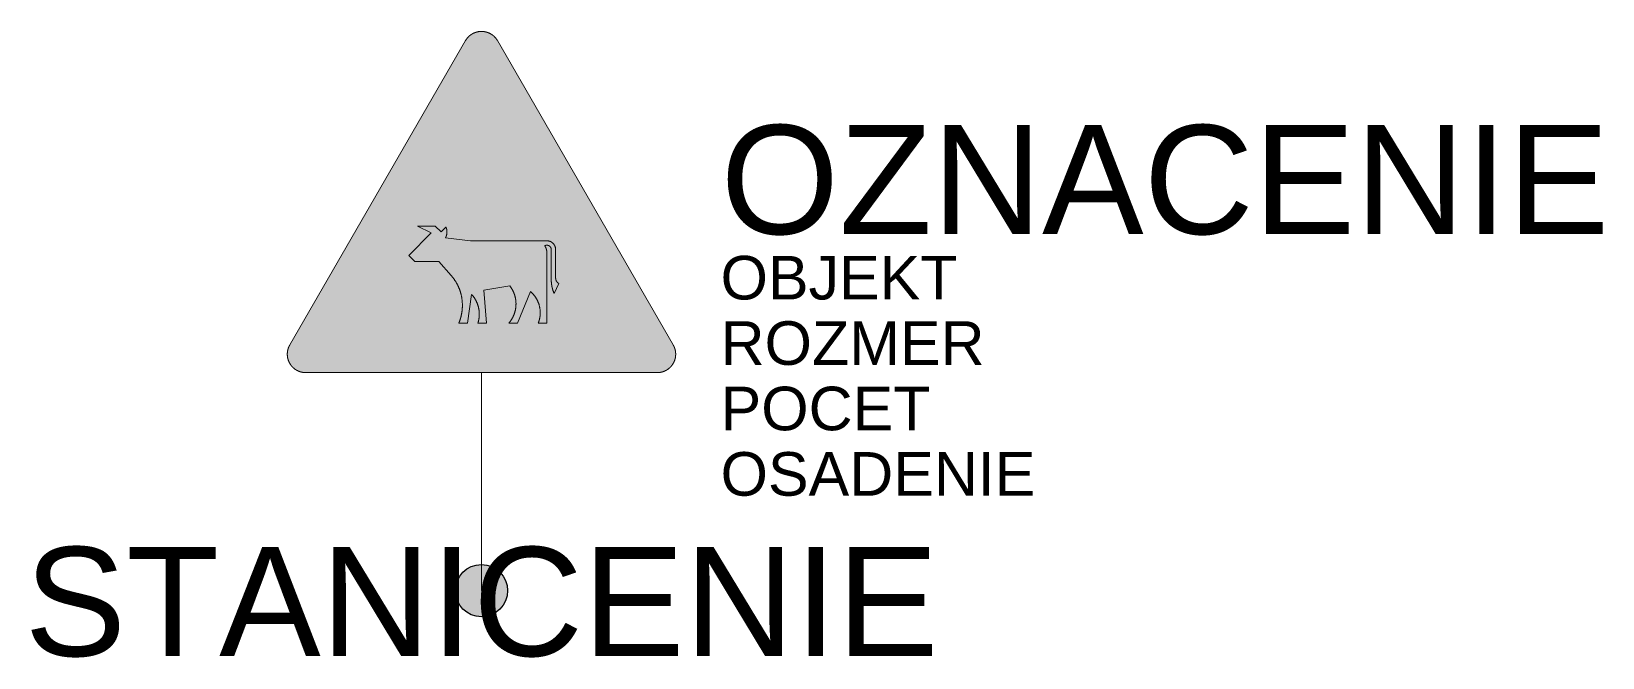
# Model space of a CAD drawing. Header units: metres. Extents: x -10.3 to 25.7, y -1.5 to 12.8.
import ezdxf
from ezdxf.enums import TextEntityAlignment as Align

# ---------------------------------------------------------------- set-up
doc = ezdxf.new("R2010")
doc.units = ezdxf.units.M
doc.layers.get('Defpoints').update_dxf_attribs({"color": 140, "lineweight": 5})
doc.styles.get("Standard").update_dxf_attribs({"font": 'arial.ttf'})

msp = doc.modelspace()

# ---------------------------------------------------------------- hatches: boundary and pattern name
at = {"lineweight": 0, "true_color": 0xf1efea}
msp.add_hatch(color=7, dxfattribs=at).paths.add_polyline_path([(-4.029261, 5.000027), (-4.034526, 5.000048), (-4.039785, 5.000126), (-4.045041, 5.000279), (-4.0503, 5.000507), (-4.055481, 5.00081), (-4.06074, 5.001191), (-4.065921, 5.001572), (-4.071102, 5.002031), (-4.076283, 5.00264), (-4.081467, 5.003249), (-4.086648, 5.003858), (-4.091829, 5.00462), (-4.096935, 5.00546), (-4.102041, 5.006297), (-4.107144, 5.007212), (-4.11225, 5.008202), (-4.117356, 5.00927), (-4.122384, 5.010335), (-4.127415, 5.011556), (-4.132443, 5.012774), (-4.137474, 5.01407), (-4.142502, 5.015441), (-4.147455, 5.016812), (-4.152408, 5.018261), (-4.157361, 5.01986), (-4.162239, 5.021384), (-4.167114, 5.023061), (-4.171992, 5.024813), (-4.176867, 5.026568), (-4.18167, 5.028395), (-4.18647, 5.0303), (-4.19127, 5.032205), (-4.195995, 5.034263), (-4.200795, 5.036321), (-4.205442, 5.038379), (-4.210167, 5.040587), (-4.214817, 5.042798), (-4.219464, 5.045084), (-4.224036, 5.047445), (-4.228608, 5.049884), (-4.23318, 5.052323), (-4.237677, 5.054837), (-4.242171, 5.057429), (-4.24659, 5.060096), (-4.251012, 5.062763), (-4.255431, 5.065505), (-4.259775, 5.068247), (-4.264116, 5.071145), (-4.26846, 5.07404), (-4.272729, 5.07701), (-4.27692, 5.079983), (-4.281111, 5.083106), (-4.285302, 5.086232), (-4.289415, 5.089355), (-4.293531, 5.092631), (-4.297569, 5.09591), (-4.301607, 5.099186), (-4.30557, 5.102615), (-4.309533, 5.106044), (-4.313418, 5.109548), (-4.317228, 5.113055), (-4.321116, 5.116634), (-4.324848, 5.120294), (-4.328583, 5.124026), (-4.332315, 5.127761), (-4.335975, 5.131571), (-4.339554, 5.135381), (-4.343061, 5.139191), (-4.346565, 5.143154), (-4.349994, 5.147039), (-4.353423, 5.151077), (-4.356699, 5.15504), (-4.360053, 5.159078), (-4.363254, 5.163194), (-4.366455, 5.167307), (-4.369578, 5.171498), (-4.372626, 5.175689), (-4.375599, 5.179958), (-4.378569, 5.184149), (-4.381464, 5.188493), (-4.384362, 5.192834), (-4.387104, 5.197178), (-4.389846, 5.201597), (-4.392591, 5.206019), (-4.39518, 5.210438), (-4.397772, 5.214932), (-4.400286, 5.219429), (-4.402725, 5.224001), (-4.405164, 5.228573), (-4.407525, 5.233145), (-4.409811, 5.237792), (-4.412022, 5.242442), (-4.41423, 5.247167), (-4.416366, 5.251814), (-4.418421, 5.256614), (-4.420404, 5.261339), (-4.422384, 5.266139), (-4.424214, 5.270939), (-4.426041, 5.275742), (-4.427871, 5.280617), (-4.429548, 5.285495), (-4.431225, 5.29037), (-4.432824, 5.295248), (-4.434348, 5.300201), (-4.435797, 5.305154), (-4.437243, 5.310182), (-4.438539, 5.315135), (-4.439835, 5.320166), (-4.441131, 5.325194), (-4.442274, 5.330225), (-4.443339, 5.335253), (-4.444407, 5.340359), (-4.445397, 5.345465), (-4.446312, 5.350568), (-4.447227, 5.355674), (-4.447989, 5.360855), (-4.448751, 5.365961), (-4.449435, 5.371142), (-4.450044, 5.376326), (-4.450578, 5.381507), (-4.451037, 5.386688), (-4.451493, 5.391869), (-4.451799, 5.397128), (-4.452102, 5.402309), (-4.45233, 5.407568), (-4.452483, 5.412824), (-4.452636, 5.418083), (-4.452636, 5.423339), (-4.452636, 5.426768), (-4.452561, 5.430275), (-4.452483, 5.433779), (-4.452408, 5.437208), (-4.452255, 5.440715), (-4.452102, 5.444219), (-4.451949, 5.447648), (-4.451721, 5.451152), (-4.451493, 5.454581), (-4.451187, 5.45801), (-4.450884, 5.461517), (-4.450578, 5.464946), (-4.450197, 5.468375), (-4.449816, 5.471804), (-4.449435, 5.475308), (-4.448979, 5.478737), (-4.44852, 5.482166), (-4.448064, 5.485595), (-4.44753, 5.488949), (-4.446921, 5.492378), (-4.446387, 5.495807), (-4.445778, 5.499236), (-4.445169, 5.502587), (-4.444482, 5.506016), (-4.443798, 5.50937), (-4.443036, 5.512799), (-4.442349, 5.516153), (-4.441587, 5.519504), (-4.44075, 5.522858), (-4.43991, 5.526209), (-4.439073, 5.529563), (-4.438158, 5.532917), (-4.437321, 5.536268), (-4.436328, 5.539544), (-4.435416, 5.542898), (-4.434423, 5.546174), (-4.433358, 5.549528), (-4.432368, 5.552804), (-4.4313, 5.55608), (-4.430157, 5.559356), (-4.429014, 5.562635), (-4.427871, 5.565833), (-4.426728, 5.569112), (-4.42551, 5.572388), (-4.424289, 5.575589), (-4.422993, 5.578787), (-4.421775, 5.582066), (-4.420404, 5.585264), (-4.419108, 5.58839), (-4.417737, 5.591591), (-4.416366, 5.594789), (-4.414917, 5.597915), (-4.413468, 5.601116), (-4.412022, 5.604239), (-4.410498, 5.607362), (-4.408974, 5.610488), (-4.40745, 5.613611), (-4.405848, 5.616659), (-4.404249, 5.619785), (-4.40265, 5.622833), (-4.400973, 5.625881), (-4.399371, 5.628929), (-4.397619, 5.631977), (-4.395942, 5.635025), (-0.366591, 12.613952), (-0.364887, 12.616925), (-0.363135, 12.619898), (-0.361305, 12.622868), (-0.359478, 12.625841), (-0.357648, 12.628811), (-0.355743, 12.631709), (-0.353838, 12.634604), (-0.351933, 12.637499), (-0.350028, 12.640394), (-0.348048, 12.643214), (-0.346065, 12.646109), (-0.344085, 12.648929), (-0.342027, 12.651749), (-0.339969, 12.654491), (-0.337911, 12.657311), (-0.335778, 12.660053), (-0.333645, 12.662798), (-0.331512, 12.665465), (-0.329379, 12.668207), (-0.327168, 12.670874), (-0.324957, 12.673541), (-0.322749, 12.676208), (-0.320538, 12.6788), (-0.318252, 12.681389), (-0.315966, 12.683981), (-0.31368, 12.686573), (-0.311319, 12.689087), (-0.308955, 12.691676), (-0.306594, 12.694115), (-0.304233, 12.696629), (-0.301794, 12.699146), (-0.299355, 12.701582), (-0.296916, 12.704021), (-0.294402, 12.706385), (-0.291963, 12.708821), (-0.289449, 12.711185), (-0.286935, 12.713546), (-0.284343, 12.715832), (-0.281754, 12.718196), (-0.279237, 12.720482), (-0.27657, 12.72269), (-0.273981, 12.724976), (-0.271314, 12.727187), (-0.268647, 12.729395), (-0.26598, 12.731606), (-0.263313, 12.733739), (-0.260568, 12.735872), (-0.257826, 12.738008), (-0.255084, 12.740141), (-0.252339, 12.742199), (-0.249519, 12.744254), (-0.246702, 12.746237), (-0.243882, 12.748295), (-0.241062, 12.750275), (-0.238167, 12.752255), (-0.235272, 12.75416), (-0.232374, 12.756065), (-0.229479, 12.75797), (-0.226584, 12.759875), (-0.223611, 12.761705), (-0.220641, 12.763535), (-0.217668, 12.765287), (-0.214698, 12.767114), (-0.211725, 12.768869), (-0.208677, 12.770543), (-0.205629, 12.772298), (-0.202581, 12.773972), (-0.199533, 12.775574), (-0.196485, 12.777251), (-0.193362, 12.77885), (-0.190236, 12.780374), (-0.187188, 12.781973), (-0.184065, 12.783497), (-0.180939, 12.784946), (-0.177741, 12.78647), (-0.174615, 12.787841), (-0.171492, 12.78929), (-0.168291, 12.790661), (-0.16509, 12.792032), (-0.161889, 12.793403), (-0.158691, 12.794699), (-0.15549, 12.795995), (-0.152289, 12.797213), (-0.149013, 12.798434), (-0.145812, 12.799652), (-0.142536, 12.800873), (-0.13926, 12.802016), (-0.135981, 12.803081), (-0.132705, 12.804224), (-0.129429, 12.805292), (-0.126153, 12.806357), (-0.122877, 12.80735), (-0.119523, 12.80834), (-0.116247, 12.80933), (-0.112893, 12.810245), (-0.109542, 12.81116), (-0.106263, 12.811997), (-0.102912, 12.812912), (-0.099558, 12.813674), (-0.096207, 12.814511), (-0.092778, 12.815273), (-0.089424, 12.816035), (-0.08607, 12.816722), (-0.082641, 12.817406), (-0.07929, 12.818093), (-0.075861, 12.818702), (-0.072507, 12.819311), (-0.069078, 12.819923), (-0.065649, 12.820454), (-0.06222, 12.820988), (-0.058791, 12.821447), (-0.055362, 12.821903), (-0.051933, 12.822359), (-0.048504, 12.822818), (-0.045075, 12.823199), (-0.041646, 12.823502), (-0.038142, 12.823883), (-0.034713, 12.824189), (-0.031284, 12.824417), (-0.027777, 12.824645), (-0.024348, 12.824876), (-0.020844, 12.825026), (-0.017415, 12.825257), (-0.013911, 12.825332), (-0.010482, 12.825485), (-0.006975, 12.82556), (-0.003471, 12.82556), (-0.000042, 12.82556), (0.003465, 12.82556), (0.006969, 12.82556), (0.010398, 12.825485), (0.013902, 12.825332), (0.017409, 12.825257), (0.020838, 12.825026), (0.024342, 12.824876), (0.027771, 12.824645), (0.0312, 12.824417), (0.034707, 12.824189), (0.038136, 12.823883), (0.041565, 12.823502), (0.045069, 12.823199), (0.048498, 12.822818), (0.051927, 12.822359), (0.055356, 12.821903), (0.058785, 12.821447), (0.062214, 12.820988), (0.065643, 12.820454), (0.069072, 12.819923), (0.072426, 12.819311), (0.075855, 12.818702), (0.079284, 12.818093), (0.082635, 12.817406), (0.086064, 12.816722), (0.089418, 12.816035), (0.092769, 12.815273), (0.096123, 12.814511), (0.099477, 12.813674), (0.102828, 12.812912), (0.106182, 12.811997), (0.109533, 12.81116), (0.112887, 12.810245), (0.116241, 12.80933), (0.119517, 12.80834), (0.122868, 12.80735), (0.126147, 12.806357), (0.129423, 12.805292), (0.132699, 12.804224), (0.135975, 12.803081), (0.139251, 12.802016), (0.14253, 12.800873), (0.145728, 12.799652), (0.149007, 12.798434), (0.152205, 12.797213), (0.155484, 12.795995), (0.158682, 12.794699), (0.161883, 12.793403), (0.165084, 12.792032), (0.168207, 12.790661), (0.171408, 12.78929), (0.174609, 12.787841), (0.177732, 12.78647), (0.180858, 12.784946), (0.183981, 12.783497), (0.187107, 12.781973), (0.19023, 12.780374), (0.193353, 12.77885), (0.196401, 12.777251), (0.199449, 12.775574), (0.202575, 12.773972), (0.205623, 12.772298), (0.208593, 12.770543), (0.211641, 12.768869), (0.214689, 12.767114), (0.217662, 12.765287), (0.220635, 12.763535), (0.223605, 12.761705), (0.2265, 12.759875), (0.229473, 12.75797), (0.232368, 12.756065), (0.235263, 12.75416), (0.238161, 12.752255), (0.240978, 12.750275), (0.243876, 12.748295), (0.246693, 12.746237), (0.249438, 12.744254), (0.252258, 12.742199), (0.255, 12.740141), (0.25782, 12.738008), (0.260562, 12.735872), (0.263229, 12.733739), (0.265974, 12.731606), (0.268641, 12.729395), (0.271308, 12.727187), (0.273897, 12.724976), (0.276564, 12.72269), (0.279156, 12.720482), (0.281745, 12.718196), (0.284337, 12.715832), (0.286851, 12.713546), (0.289443, 12.711185), (0.291957, 12.708821), (0.294396, 12.706385), (0.29691, 12.704021), (0.299349, 12.701582), (0.301788, 12.699146), (0.304149, 12.696629), (0.306588, 12.694115), (0.308949, 12.691676), (0.311313, 12.689087), (0.313599, 12.686573), (0.31596, 12.683981), (0.318246, 12.681389), (0.320457, 12.6788), (0.322743, 12.676208), (0.324951, 12.673541), (0.327162, 12.670874), (0.32937, 12.668207), (0.331506, 12.665465), (0.333639, 12.662798), (0.335772, 12.660053), (0.337905, 12.657311), (0.339963, 12.654491), (0.342021, 12.651749), (0.344001, 12.648929), (0.346059, 12.646109), (0.348039, 12.643214), (0.349944, 12.640394), (0.351927, 12.637499), (0.353832, 12.634604), (0.355737, 12.631709), (0.357564, 12.628811), (0.359469, 12.625841), (0.361299, 12.622868), (0.363051, 12.619898), (0.364881, 12.616925), (0.366558, 12.613877), (4.395909, 5.635025), (4.397613, 5.631977), (4.39929, 5.628929), (4.400967, 5.625881), (4.402641, 5.622833), (4.404243, 5.619785), (4.405842, 5.616659), (4.407444, 5.613611), (4.408968, 5.610488), (4.410492, 5.607362), (4.412016, 5.604239), (4.413462, 5.601116), (4.414911, 5.597915), (4.416282, 5.594789), (4.417731, 5.591591), (4.419102, 5.58839), (4.420398, 5.585264), (4.421691, 5.582066), (4.422987, 5.578787), (4.424283, 5.575589), (4.425501, 5.572388), (4.426722, 5.569112), (4.427865, 5.565833), (4.429008, 5.562635), (4.430151, 5.559356), (4.431216, 5.55608), (4.432284, 5.552804), (4.433352, 5.549528), (4.434342, 5.546174), (4.435332, 5.542898), (4.436322, 5.539544), (4.437237, 5.536268), (4.438152, 5.532917), (4.439067, 5.529563), (4.439904, 5.526209), (4.440741, 5.522858), (4.441503, 5.519504), (4.442265, 5.516153), (4.443027, 5.512799), (4.443714, 5.50937), (4.444476, 5.506016), (4.445085, 5.502587), (4.445772, 5.499236), (4.446306, 5.495807), (4.446915, 5.492378), (4.447449, 5.488949), (4.44798, 5.485595), (4.448514, 5.482166), (4.448973, 5.478737), (4.449354, 5.475308), (4.44981, 5.471804), (4.450191, 5.468375), (4.450572, 5.464946), (4.450878, 5.461517), (4.451181, 5.45801), (4.451409, 5.454581), (4.45164, 5.451152), (4.451868, 5.447648), (4.452096, 5.444219), (4.452249, 5.440715), (4.452324, 5.437208), (4.452477, 5.433779), (4.452552, 5.430275), (4.452552, 5.426768), (4.452552, 5.423339), (4.452552, 5.418083), (4.452477, 5.412824), (4.452324, 5.407568), (4.452096, 5.402309), (4.45179, 5.397128), (4.451409, 5.391869), (4.451028, 5.386688), (4.450497, 5.381507), (4.449963, 5.376326), (4.449354, 5.371142), (4.448667, 5.365961), (4.44798, 5.360855), (4.447143, 5.355674), (4.446306, 5.350568), (4.445391, 5.345465), (4.444401, 5.340359), (4.443333, 5.335253), (4.44219, 5.330225), (4.441047, 5.325194), (4.439829, 5.320166), (4.438533, 5.315135), (4.437162, 5.310182), (4.435788, 5.305154), (4.434264, 5.300201), (4.43274, 5.295248), (4.431141, 5.29037), (4.429542, 5.285495), (4.427787, 5.280617), (4.426035, 5.275742), (4.424208, 5.270939), (4.422303, 5.266139), (4.420398, 5.261339), (4.41834, 5.256614), (4.416282, 5.251814), (4.414149, 5.247167), (4.412016, 5.242442), (4.40973, 5.237792), (4.407444, 5.233145), (4.405158, 5.228573), (4.402719, 5.224001), (4.40028, 5.219429), (4.397766, 5.214932), (4.395174, 5.210438), (4.392507, 5.206019), (4.38984, 5.201597), (4.387098, 5.197178), (4.384278, 5.192834), (4.381458, 5.188493), (4.378563, 5.184149), (4.37559, 5.179958), (4.37262, 5.175689), (4.369494, 5.171498), (4.366371, 5.167307), (4.363248, 5.163194), (4.359969, 5.159078), (4.356693, 5.15504), (4.353417, 5.151077), (4.349988, 5.147039), (4.346559, 5.143154), (4.343055, 5.139191), (4.339548, 5.135381), (4.335966, 5.131571), (4.332309, 5.127761), (4.328577, 5.124026), (4.324842, 5.120294), (4.321107, 5.116634), (4.317222, 5.113055), (4.313412, 5.109548), (4.309449, 5.106044), (4.305564, 5.102615), (4.301526, 5.099186), (4.297563, 5.09591), (4.293525, 5.092631), (4.289409, 5.089355), (4.285293, 5.086232), (4.281102, 5.083106), (4.276911, 5.079983), (4.272645, 5.07701), (4.268379, 5.07404), (4.26411, 5.071145), (4.259766, 5.068247), (4.255425, 5.065505), (4.251003, 5.062763), (4.246584, 5.060096), (4.242165, 5.057429), (4.237668, 5.054837), (4.233174, 5.052323), (4.228602, 5.049884), (4.22403, 5.047445), (4.21938, 5.045084), (4.214808, 5.042798), (4.210161, 5.040587), (4.205436, 5.038379), (4.200711, 5.036321), (4.195989, 5.034263), (4.191264, 5.032205), (4.186464, 5.0303), (4.181661, 5.028395), (4.176861, 5.026568), (4.171986, 5.024813), (4.167108, 5.023061), (4.16223, 5.021384), (4.157277, 5.01986), (4.152402, 5.018261), (4.147449, 5.016812), (4.142418, 5.015441), (4.137465, 5.01407), (4.132437, 5.012774), (4.127409, 5.011556), (4.122378, 5.010335), (4.117272, 5.00927), (4.112244, 5.008202), (4.107138, 5.007212), (4.102032, 5.006297), (4.096929, 5.00546), (4.091745, 5.00462), (4.086642, 5.003858), (4.081458, 5.003249), (4.076277, 5.00264), (4.071096, 5.002031), (4.065915, 5.001572), (4.060656, 5.001191), (4.055475, 5.00081), (4.050216, 5.000507), (4.045035, 5.000279), (4.039779, 5.000126), (4.03452, 5.000048), (4.029261, 4.999973)])
at = {"lineweight": 0, "true_color": 0xba1e10}
h = msp.add_hatch(color=22, dxfattribs=at)
h.paths.add_polyline_path([(-4.029261, 5.158775), (-4.036128, 5.15885), (-4.042908, 5.159078), (-4.049613, 5.159537), (-4.056321, 5.160068), (-4.063026, 5.16083), (-4.069578, 5.161823), (-4.076133, 5.162888), (-4.08261, 5.164109), (-4.089009, 5.16548), (-4.095411, 5.167079), (-4.101735, 5.168756), (-4.107984, 5.170661), (-4.114155, 5.172641), (-4.120251, 5.174777), (-4.126272, 5.177063), (-4.13229, 5.179499), (-4.138158, 5.182091), (-4.144026, 5.184833), (-4.149741, 5.187653), (-4.155381, 5.190701), (-4.161018, 5.193827), (-4.166505, 5.197025), (-4.171914, 5.200454), (-4.177248, 5.203961), (-4.182432, 5.207543), (-4.187613, 5.211275), (-4.192641, 5.215163), (-4.197594, 5.219201), (-4.202472, 5.223239), (-4.207197, 5.227505), (-4.211844, 5.231774), (-4.216341, 5.236268), (-4.220835, 5.240765), (-4.225104, 5.245412), (-4.22937, 5.250215), (-4.233486, 5.255015), (-4.237446, 5.259968), (-4.241334, 5.264996), (-4.245066, 5.270177), (-4.248648, 5.275436), (-4.252155, 5.280695), (-4.255584, 5.286104), (-4.258782, 5.291666), (-4.261908, 5.297228), (-4.264956, 5.302868), (-4.267776, 5.308658), (-4.270518, 5.314451), (-4.27311, 5.320319), (-4.275546, 5.326337), (-4.277832, 5.332358), (-4.279968, 5.338454), (-4.281948, 5.344625), (-4.283853, 5.350874), (-4.28553, 5.357198), (-4.287129, 5.3636), (-4.2885, 5.369999), (-4.289721, 5.376476), (-4.290864, 5.383031), (-4.291779, 5.389661), (-4.292541, 5.396288), (-4.293072, 5.402996), (-4.293531, 5.409701), (-4.293759, 5.416481), (-4.293912, 5.423339), (-4.293834, 5.425475), (-4.293834, 5.427683), (-4.293834, 5.429816), (-4.293759, 5.432027), (-4.293684, 5.43416), (-4.293531, 5.436371), (-4.293453, 5.438504), (-4.293303, 5.440715), (-4.29315, 5.442848), (-4.292997, 5.445056), (-4.292769, 5.447192), (-4.292616, 5.449325), (-4.292388, 5.451458), (-4.29216, 5.453669), (-4.291854, 5.455802), (-4.291626, 5.457935), (-4.29132, 5.460068), (-4.291017, 5.462201), (-4.290711, 5.464337), (-4.29033, 5.46647), (-4.289949, 5.468603), (-4.289568, 5.470736), (-4.289187, 5.472869), (-4.288806, 5.475005), (-4.28835, 5.477138), (-4.287891, 5.479196), (-4.287435, 5.481329), (-4.286976, 5.483462), (-4.286445, 5.48552), (-4.285911, 5.487653), (-4.285377, 5.489711), (-4.284843, 5.491769), (-4.284309, 5.493902), (-4.2837, 5.49596), (-4.283091, 5.498015), (-4.282482, 5.500073), (-4.281873, 5.502206), (-4.281186, 5.504264), (-4.280499, 5.506247), (-4.279815, 5.508302), (-4.279128, 5.51036), (-4.278444, 5.512418), (-4.277682, 5.514476), (-4.27692, 5.516456), (-4.276158, 5.518514), (-4.275396, 5.520494), (-4.274556, 5.522477), (-4.273719, 5.524535), (-4.272879, 5.526515), (-4.272042, 5.528495), (-4.271205, 5.530478), (-4.27029, 5.532458), (-4.269375, 5.534441), (-4.26846, 5.536346), (-4.267545, 5.538326), (-4.266633, 5.540306), (-4.26564, 5.542211), (-4.26465, 5.544194), (-4.26366, 5.546099), (-4.26267, 5.548004), (-4.261602, 5.549909), (-4.260537, 5.551814), (-4.259469, 5.553719), (-4.258401, 5.555624), (-0.229092, 12.534575), (-0.22689, 12.538364), (-0.224604, 12.542096), (-0.22224, 12.545831), (-0.219801, 12.549488), (-0.217365, 12.553145), (-0.214773, 12.556727), (-0.212259, 12.560231), (-0.209592, 12.563738), (-0.206925, 12.567167), (-0.20418, 12.570518), (-0.201363, 12.573872), (-0.198543, 12.577148), (-0.195648, 12.580349), (-0.192675, 12.58355), (-0.189702, 12.586673), (-0.186654, 12.589721), (-0.183606, 12.592769), (-0.180483, 12.595742), (-0.177282, 12.598637), (-0.174081, 12.601457), (-0.170805, 12.604277), (-0.167529, 12.607019), (-0.164175, 12.609761), (-0.160824, 12.612353), (-0.157395, 12.614945), (-0.153888, 12.617459), (-0.150384, 12.619898), (-0.14688, 12.622334), (-0.143298, 12.624698), (-0.139641, 12.626984), (-0.135981, 12.629192), (-0.132324, 12.631403), (-0.128592, 12.633461), (-0.124782, 12.635519), (-0.121047, 12.637499), (-0.117162, 12.639479), (-0.113352, 12.641309), (-0.109464, 12.643139), (-0.105501, 12.644891), (-0.101616, 12.646568), (-0.097578, 12.648167), (-0.093615, 12.649691), (-0.089577, 12.651215), (-0.085539, 12.652664), (-0.081423, 12.653957), (-0.077307, 12.655253), (-0.073194, 12.656474), (-0.069078, 12.657692), (-0.064887, 12.65876), (-0.060696, 12.659825), (-0.05643, 12.66074), (-0.052239, 12.661655), (-0.04797, 12.662492), (-0.043704, 12.663179), (-0.03936, 12.663863), (-0.035094, 12.664475), (-0.03075, 12.665006), (-0.026406, 12.66554), (-0.021987, 12.665921), (-0.017643, 12.666227), (-0.013224, 12.66653), (-0.00888, 12.666683), (-0.004461, 12.666761), (-0.000042, 12.666836), (0.004377, 12.666761), (0.008799, 12.666683), (0.013218, 12.66653), (0.017637, 12.666227), (0.021981, 12.665921), (0.026325, 12.66554), (0.030666, 12.665006), (0.03501, 12.664475), (0.039354, 12.663863), (0.04362, 12.663179), (0.047889, 12.662492), (0.052155, 12.661655), (0.056424, 12.66074), (0.060615, 12.659825), (0.064881, 12.65876), (0.068997, 12.657692), (0.073188, 12.656474), (0.077301, 12.655253), (0.081417, 12.653957), (0.08553, 12.652664), (0.089571, 12.651215), (0.093609, 12.649691), (0.097572, 12.648167), (0.101532, 12.646568), (0.105495, 12.644891), (0.109458, 12.643139), (0.113343, 12.641309), (0.117153, 12.639479), (0.120963, 12.637499), (0.124773, 12.635519), (0.128583, 12.633461), (0.132243, 12.631403), (0.135975, 12.629192), (0.139632, 12.626984), (0.143214, 12.624698), (0.146796, 12.622334), (0.150378, 12.619898), (0.153882, 12.617459), (0.157311, 12.614945), (0.16074, 12.612353), (0.164169, 12.609761), (0.167523, 12.607019), (0.170799, 12.604277), (0.174075, 12.601457), (0.177276, 12.598637), (0.180477, 12.595742), (0.1836, 12.592769), (0.186648, 12.589721), (0.189696, 12.586673), (0.192669, 12.58355), (0.195639, 12.580349), (0.198537, 12.577148), (0.201354, 12.573872), (0.204174, 12.570518), (0.206919, 12.567167), (0.209586, 12.563738), (0.212253, 12.560231), (0.214842, 12.556727), (0.217356, 12.553145), (0.219795, 12.549488), (0.222234, 12.545831), (0.224595, 12.542096), (0.226881, 12.538364), (0.229167, 12.534554), (4.258443, 5.555651), (4.259463, 5.553719), (4.260528, 5.551814), (4.261596, 5.549909), (4.262664, 5.548004), (4.263654, 5.546099), (4.264644, 5.544194), (4.265634, 5.542211), (4.266549, 5.540306), (4.267539, 5.538326), (4.268454, 5.536346), (4.269369, 5.534441), (4.270284, 5.532458), (4.271196, 5.530478), (4.272036, 5.528495), (4.272873, 5.526515), (4.273713, 5.524535), (4.27455, 5.522477), (4.275312, 5.520494), (4.276149, 5.518514), (4.276911, 5.516456), (4.277673, 5.514476), (4.27836, 5.512418), (4.279122, 5.51036), (4.279809, 5.508302), (4.280493, 5.506247), (4.28118, 5.504264), (4.281789, 5.502206), (4.282476, 5.500073), (4.283085, 5.498015), (4.283694, 5.49596), (4.284228, 5.493902), (4.284837, 5.491769), (4.285371, 5.489711), (4.285905, 5.487653), (4.286436, 5.48552), (4.286895, 5.483462), (4.287429, 5.481329), (4.287885, 5.479196), (4.288341, 5.477138), (4.288722, 5.475005), (4.289181, 5.472869), (4.289562, 5.470736), (4.289943, 5.468603), (4.290324, 5.46647), (4.290627, 5.464337), (4.290933, 5.462201), (4.291239, 5.460068), (4.291542, 5.457935), (4.291848, 5.455802), (4.292076, 5.453669), (4.292304, 5.451458), (4.292532, 5.449325), (4.292763, 5.447192), (4.292913, 5.445056), (4.293144, 5.442848), (4.293294, 5.440715), (4.293372, 5.438504), (4.293525, 5.436371), (4.2936, 5.43416), (4.293675, 5.432027), (4.293753, 5.429816), (4.293828, 5.427683), (4.293828, 5.425475), (4.293828, 5.423339), (4.293753, 5.416481), (4.293525, 5.409701), (4.293066, 5.402996), (4.292457, 5.396288), (4.291695, 5.389661), (4.29078, 5.383031), (4.289715, 5.376476), (4.288494, 5.369999), (4.287048, 5.3636), (4.285524, 5.357198), (4.283769, 5.350874), (4.281942, 5.344625), (4.279959, 5.338454), (4.277751, 5.332358), (4.275465, 5.326337), (4.273026, 5.320319), (4.270434, 5.314451), (4.267767, 5.308658), (4.264872, 5.302868), (4.261902, 5.297228), (4.258776, 5.291666), (4.2555, 5.286104), (4.252146, 5.280695), (4.248642, 5.275436), (4.24506, 5.270177), (4.24125, 5.264996), (4.23744, 5.259968), (4.233402, 5.255015), (4.229286, 5.250215), (4.225095, 5.245412), (4.220754, 5.240765), (4.216332, 5.236268), (4.211838, 5.231774), (4.207188, 5.227505), (4.202388, 5.223239), (4.197588, 5.219201), (4.192635, 5.215163), (4.187529, 5.211275), (4.182423, 5.207543), (4.177167, 5.203961), (4.171833, 5.200454), (4.166421, 5.197025), (4.160937, 5.193827), (4.155372, 5.190701), (4.149735, 5.187653), (4.143942, 5.184833), (4.138152, 5.182091), (4.132284, 5.179499), (4.126266, 5.177063), (4.120245, 5.174777), (4.114149, 5.172641), (4.107978, 5.170661), (4.101729, 5.168756), (4.095405, 5.167079), (4.089003, 5.16548), (4.082601, 5.164109), (4.076124, 5.162888), (4.069572, 5.161823), (4.062942, 5.16083), (4.056312, 5.160068), (4.049607, 5.159537), (4.042902, 5.159078), (4.036119, 5.15885), (4.029261, 5.158775)])
h.paths.add_polyline_path([(-3.11268, 5.952527), (0.000015, 11.34395), (3.112755, 5.952527)], flags=16)
at = {"lineweight": 0, "true_color": 0x292829}
msp.add_hatch(color=250, dxfattribs=at).paths.add_polyline_path([(-1.66686, 7.686743), (-1.532166, 7.552049), (-0.976539, 7.552049), (-0.69369, 7.226537), (-0.68607, 7.217546), (-0.67845, 7.208555), (-0.670983, 7.199411), (-0.663666, 7.190267), (-0.656427, 7.181045), (-0.649266, 7.171748), (-0.642255, 7.162301), (-0.635322, 7.152851), (-0.628539, 7.143326), (-0.621834, 7.133726), (-0.615279, 7.124048), (-0.608802, 7.11437), (-0.602478, 7.104542), (-0.596229, 7.094711), (-0.590133, 7.08473), (-0.584115, 7.074746), (-0.578172, 7.064687), (-0.572457, 7.054631), (-0.566742, 7.044419), (-0.561255, 7.034207), (-0.555768, 7.02392), (-0.550509, 7.013558), (-0.545253, 7.003196), (-0.540222, 6.992756), (-0.535269, 6.982241), (-0.530394, 6.971648), (-0.525669, 6.961055), (-0.521097, 6.950387), (-0.5166, 6.939719), (-0.512181, 6.928901), (-0.50799, 6.918155), (-0.503877, 6.907259), (-0.499836, 6.896363), (-0.495951, 6.885467), (-0.492216, 6.874493), (-0.488559, 6.863444), (-0.485055, 6.852395), (-0.481626, 6.841271), (-0.47835, 6.830144), (-0.475224, 6.818942), (-0.472254, 6.807743), (-0.469281, 6.796463), (-0.466539, 6.785186), (-0.463872, 6.773834), (-0.461355, 6.762479), (-0.458994, 6.751124), (-0.456708, 6.739694), (-0.454575, 6.728189), (-0.452517, 6.716759), (-0.450687, 6.705254), (-0.44886, 6.693671), (-0.447258, 6.682163), (-0.445734, 6.670583), (-0.444363, 6.658922), (-0.443145, 6.647342), (-0.442002, 6.635681), (-0.441012, 6.624023), (-0.440172, 6.61229), (-0.43941, 6.600629), (-0.438876, 6.588896), (-0.438345, 6.577085), (-0.438039, 6.565349), (-0.437811, 6.553616), (-0.437811, 6.541805), (-0.437811, 6.535328), (-0.437886, 6.528773), (-0.437964, 6.522296), (-0.438114, 6.515819), (-0.438267, 6.509267), (-0.438495, 6.50279), (-0.438801, 6.496313), (-0.439107, 6.489836), (-0.43941, 6.483359), (-0.439791, 6.476882), (-0.44025, 6.470405), (-0.440706, 6.463928), (-0.441162, 6.457451), (-0.441696, 6.451049), (-0.442305, 6.444572), (-0.442917, 6.438095), (-0.443601, 6.431696), (-0.444288, 6.425219), (-0.44505, 6.418817), (-0.445812, 6.41234), (-0.446649, 6.405938), (-0.447489, 6.399539), (-0.448401, 6.393062), (-0.449394, 6.38666), (-0.450384, 6.380261), (-0.451374, 6.373859), (-0.452442, 6.367535), (-0.453507, 6.361133), (-0.45465, 6.354734), (-0.455871, 6.348407), (-0.457089, 6.342008), (-0.458307, 6.335684), (-0.459603, 6.329357), (-0.460974, 6.323033), (-0.462348, 6.316709), (-0.463719, 6.310385), (-0.465243, 6.304061), (-0.466689, 6.297734), (-0.468213, 6.291488), (-0.469815, 6.285161), (-0.471414, 6.278915), (-0.473091, 6.272666), (-0.474768, 6.266417), (-0.47652, 6.260168), (-0.478272, 6.253919), (-0.480024, 6.247748), (-0.481929, 6.241499), (-0.483759, 6.235328), (-0.485739, 6.229079), (-0.487644, 6.222908), (-0.489702, 6.216734), (-0.491685, 6.210638), (-0.493818, 6.204467), (-0.495876, 6.198371), (-0.498084, 6.192197), (-0.500217, 6.186101), (-0.502503, 6.180005), (-0.504714, 6.173909), (-0.507075, 6.167891), (-0.509439, 6.161795), (-0.5118, 6.155774), (-0.514239, 6.149756), (-0.516678, 6.143735), (-0.519192, 6.137714), (-0.319875, 6.137735), (-0.226203, 6.793445), (-0.220944, 6.78755), (-0.215763, 6.781682), (-0.210657, 6.775739), (-0.205629, 6.769718), (-0.200676, 6.763697), (-0.195798, 6.757526), (-0.190998, 6.75143), (-0.186198, 6.745181), (-0.181551, 6.738932), (-0.176979, 6.732608), (-0.172482, 6.726284), (-0.168063, 6.719882), (-0.163719, 6.713405), (-0.159375, 6.706928), (-0.155184, 6.700376), (-0.151071, 6.693824), (-0.14703, 6.687194), (-0.14307, 6.680489), (-0.139182, 6.673781), (-0.135372, 6.667001), (-0.13164, 6.660218), (-0.12798, 6.653438), (-0.124476, 6.646502), (-0.120972, 6.639644), (-0.117543, 6.632633), (-0.114189, 6.6257), (-0.110988, 6.618614), (-0.107787, 6.611603), (-0.104739, 6.604517), (-0.101769, 6.597353), (-0.098796, 6.590192), (-0.095976, 6.583028), (-0.093234, 6.575789), (-0.090567, 6.56855), (-0.087975, 6.561236), (-0.085461, 6.553919), (-0.0831, 6.546527), (-0.080736, 6.539213), (-0.07845, 6.531746), (-0.076317, 6.524354), (-0.074259, 6.516887), (-0.072279, 6.50942), (-0.070374, 6.501875), (-0.068544, 6.49433), (-0.066792, 6.486788), (-0.065115, 6.479243), (-0.063591, 6.471623), (-0.062067, 6.464003), (-0.060696, 6.456383), (-0.0594, 6.448688), (-0.058182, 6.44099), (-0.057039, 6.433295), (-0.056049, 6.4256), (-0.055059, 6.417902), (-0.054219, 6.410129), (-0.053457, 6.402359), (-0.052773, 6.394586), (-0.052161, 6.386813), (-0.051705, 6.378965), (-0.051249, 6.371192), (-0.050943, 6.363344), (-0.050715, 6.355496), (-0.050562, 6.347645), (-0.050562, 6.339797), (-0.050562, 6.336596), (-0.050562, 6.33332), (-0.050637, 6.330119), (-0.050637, 6.326921), (-0.050715, 6.32372), (-0.05079, 6.320519), (-0.050943, 6.317318), (-0.051018, 6.314117), (-0.051171, 6.310919), (-0.051324, 6.307718), (-0.051477, 6.304442), (-0.05163, 6.301241), (-0.051858, 6.29804), (-0.052011, 6.294839), (-0.052239, 6.291638), (-0.052467, 6.288515), (-0.052773, 6.285314), (-0.053001, 6.282113), (-0.053304, 6.278915), (-0.05361, 6.275714), (-0.053916, 6.272513), (-0.054219, 6.269312), (-0.0546, 6.266111), (-0.054906, 6.262988), (-0.055287, 6.259787), (-0.055668, 6.256586), (-0.056124, 6.253388), (-0.056505, 6.250262), (-0.056964, 6.247061), (-0.05742, 6.243863), (-0.057876, 6.240737), (-0.058335, 6.237536), (-0.058869, 6.234413), (-0.059325, 6.231212), (-0.059859, 6.228089), (-0.060393, 6.224888), (-0.060924, 6.221765), (-0.061536, 6.218564), (-0.062145, 6.215438), (-0.062679, 6.212315), (-0.063288, 6.209192), (-0.063972, 6.205991), (-0.064584, 6.202865), (-0.065268, 6.199742), (-0.065955, 6.196619), (-0.066639, 6.193493), (-0.067326, 6.19037), (-0.068013, 6.187244), (-0.068775, 6.184121), (-0.069537, 6.180998), (-0.070299, 6.177872), (-0.071061, 6.174749), (-0.071823, 6.171623), (-0.07266, 6.168575), (-0.073497, 6.165452), (-0.074337, 6.162329), (-0.075174, 6.159281), (-0.076014, 6.156155), (-0.076926, 6.153107), (-0.077841, 6.149984), (-0.078756, 6.146936), (-0.079671, 6.14381), (-0.080586, 6.140762), (-0.081576, 6.137714), (0.117882, 6.137735), (0.05508, 6.891671), (0.646635, 6.992666), (0.650934, 6.987041), (0.655278, 6.981401), (0.659469, 6.975764), (0.66366, 6.970049), (0.667776, 6.964256), (0.671814, 6.958466), (0.675852, 6.952673), (0.67974, 6.946808), (0.683625, 6.940862), (0.68736, 6.934997), (0.691092, 6.928976), (0.694749, 6.922955), (0.698331, 6.916937), (0.701913, 6.910841), (0.705342, 6.904745), (0.708771, 6.898571), (0.712125, 6.8924), (0.715401, 6.886229), (0.718602, 6.87998), (0.721725, 6.873731), (0.724773, 6.867407), (0.727821, 6.861083), (0.730716, 6.854756), (0.733611, 6.848357), (0.736431, 6.841955), (0.739098, 6.835478), (0.741843, 6.829001), (0.744432, 6.822524), (0.746946, 6.815972), (0.749385, 6.809417), (0.751824, 6.802865), (0.75411, 6.796235), (0.756396, 6.789605), (0.758607, 6.782978), (0.760662, 6.776348), (0.76272, 6.769643), (0.764703, 6.762935), (0.766608, 6.756155), (0.768513, 6.74945), (0.770265, 6.742667), (0.771942, 6.735884), (0.773616, 6.729026), (0.77514, 6.722246), (0.776664, 6.715388), (0.778038, 6.70853), (0.779409, 6.701594), (0.780705, 6.694736), (0.781923, 6.687803), (0.783066, 6.68087), (0.784134, 6.673934), (0.785124, 6.667001), (0.786039, 6.65999), (0.786876, 6.652979), (0.787638, 6.645968), (0.788325, 6.63896), (0.788934, 6.631949), (0.789543, 6.624938), (0.789999, 6.617927), (0.79038, 6.610841), (0.790761, 6.603755), (0.790992, 6.596744), (0.79122, 6.589658), (0.791295, 6.582572), (0.791373, 6.575483), (0.791295, 6.567941), (0.791142, 6.560396), (0.790992, 6.552929), (0.790686, 6.545462), (0.790305, 6.537917), (0.789849, 6.53045), (0.789315, 6.522983), (0.788706, 6.515591), (0.787944, 6.508124), (0.787182, 6.500732), (0.786342, 6.49334), (0.785352, 6.485948), (0.784362, 6.478559), (0.783219, 6.471167), (0.781998, 6.46385), (0.78078, 6.456536), (0.779409, 6.449222), (0.77796, 6.441905), (0.776436, 6.434666), (0.774837, 6.427352), (0.77316, 6.420188), (0.771408, 6.412949), (0.769578, 6.405788), (0.767673, 6.398549), (0.765693, 6.39146), (0.763635, 6.384299), (0.761502, 6.377213), (0.759291, 6.370124), (0.757005, 6.363116), (0.754566, 6.356105), (0.75213, 6.349094), (0.749613, 6.342161), (0.747024, 6.335225), (0.744357, 6.328292), (0.741612, 6.321434), (0.738717, 6.314576), (0.735822, 6.307793), (0.732849, 6.301013), (0.729801, 6.29423), (0.726678, 6.287525), (0.723477, 6.28082), (0.720201, 6.27419), (0.716847, 6.26756), (0.713418, 6.26093), (0.709914, 6.254378), (0.706332, 6.247901), (0.702675, 6.241424), (0.69894, 6.235022), (0.69513, 6.228623), (0.691245, 6.222221), (0.68736, 6.215897), (0.683319, 6.209648), (0.679206, 6.203399), (0.67509, 6.197228), (0.670824, 6.191054), (0.666555, 6.184958), (0.662214, 6.178862), (0.657717, 6.172844), (0.65322, 6.166901), (0.648648, 6.160955), (0.644001, 6.15509), (0.639276, 6.149222), (0.634476, 6.143429), (0.629676, 6.137714), (0.82506, 6.137735), (1.123584, 6.859223), (1.130157, 6.853463), (1.136634, 6.847595), (1.143111, 6.841727), (1.149435, 6.835784), (1.155684, 6.829688), (1.161855, 6.823592), (1.167876, 6.817343), (1.173897, 6.811094), (1.179762, 6.804695), (1.185555, 6.798293), (1.191192, 6.791816), (1.196832, 6.785264), (1.202319, 6.778556), (1.207728, 6.771851), (1.213062, 6.765146), (1.218243, 6.758288), (1.223427, 6.751355), (1.228455, 6.744419), (1.233333, 6.737333), (1.238208, 6.730247), (1.242933, 6.723161), (1.24758, 6.715922), (1.252077, 6.708683), (1.256574, 6.701291), (1.260915, 6.693899), (1.265106, 6.686507), (1.269297, 6.67904), (1.273338, 6.671495), (1.277223, 6.663875), (1.281108, 6.65618), (1.284768, 6.648485), (1.288425, 6.640787), (1.291929, 6.632939), (1.295358, 6.625091), (1.298712, 6.617243), (1.301913, 6.609317), (1.304961, 6.601316), (1.308009, 6.593315), (1.310904, 6.585239), (1.313646, 6.57716), (1.316313, 6.569006), (1.318905, 6.560855), (1.321344, 6.552623), (1.323705, 6.544394), (1.325916, 6.53609), (1.328049, 6.527783), (1.330107, 6.519401), (1.332012, 6.511019), (1.333764, 6.502637), (1.335441, 6.49418), (1.33704, 6.48572), (1.338489, 6.477185), (1.33986, 6.468653), (1.341078, 6.460118), (1.342146, 6.451508), (1.343211, 6.442895), (1.344051, 6.434285), (1.344813, 6.425675), (1.345497, 6.416987), (1.346031, 6.408302), (1.346412, 6.399614), (1.346718, 6.390929), (1.346871, 6.382166), (1.346946, 6.373403), (1.346946, 6.369668), (1.346946, 6.365858), (1.346871, 6.362048), (1.346793, 6.358313), (1.346718, 6.354503), (1.346565, 6.350771), (1.346412, 6.346961), (1.346259, 6.343226), (1.346031, 6.339416), (1.345878, 6.335684), (1.345575, 6.331874), (1.345347, 6.328139), (1.345041, 6.324329), (1.344813, 6.320594), (1.344432, 6.316862), (1.344126, 6.313127), (1.343745, 6.309317), (1.343364, 6.305585), (1.342983, 6.30185), (1.342527, 6.298115), (1.342068, 6.294383), (1.341612, 6.290648), (1.341078, 6.286916), (1.340544, 6.283181), (1.340013, 6.279446), (1.339479, 6.275714), (1.33887, 6.271979), (1.338258, 6.268247), (1.337649, 6.264587), (1.336965, 6.260855), (1.336278, 6.25712), (1.335591, 6.253463), (1.334907, 6.249728), (1.334145, 6.246071), (1.333383, 6.242339), (1.332621, 6.238679), (1.331781, 6.235022), (1.330944, 6.23129), (1.330107, 6.22763), (1.329267, 6.223973), (1.328352, 6.220316), (1.32744, 6.216659), (1.326525, 6.213002), (1.325535, 6.209342), (1.32462, 6.205763), (1.32363, 6.202103), (1.322562, 6.198446), (1.321494, 6.194864), (1.320429, 6.191207), (1.319361, 6.187625), (1.318296, 6.183968), (1.317153, 6.180386), (1.31601, 6.176807), (1.314789, 6.173225), (1.313646, 6.169643), (1.312428, 6.166061), (1.311207, 6.162479), (1.309914, 6.1589), (1.308618, 6.155393), (1.307322, 6.151811), (1.306026, 6.148307), (1.304655, 6.144725), (1.303359, 6.141221), (1.301913, 6.137714), (1.498509, 6.137735), (1.498509, 7.754126), (1.498431, 7.756661), (1.498431, 7.759328), (1.498356, 7.761917), (1.498278, 7.764509), (1.498128, 7.767101), (1.49805, 7.76969), (1.497822, 7.772282), (1.497669, 7.774871), (1.497441, 7.777463), (1.497213, 7.780055), (1.496985, 7.782644), (1.496679, 7.785236), (1.496373, 7.787825), (1.495992, 7.790342), (1.495689, 7.792931), (1.495308, 7.795445), (1.494849, 7.798037), (1.494468, 7.800551), (1.494012, 7.803143), (1.493478, 7.805657), (1.493022, 7.808171), (1.492488, 7.810685), (1.491879, 7.813277), (1.491345, 7.815791), (1.490736, 7.81823), (1.490127, 7.820744), (1.48944, 7.823258), (1.488753, 7.825775), (1.488069, 7.828211), (1.487382, 7.830728), (1.48662, 7.833164), (1.485858, 7.835681), (1.485021, 7.838117), (1.484259, 7.840556), (1.483419, 7.842995), (1.482507, 7.845434), (1.481667, 7.847873), (1.480752, 7.850234), (1.479762, 7.852673), (1.478847, 7.855034), (1.477857, 7.857473), (1.476867, 7.859834), (1.475877, 7.862198), (1.474809, 7.864559), (1.473744, 7.866923), (1.472601, 7.869209), (1.471533, 7.87157), (1.47039, 7.873856), (1.469247, 7.876217), (1.468029, 7.878503), (1.466808, 7.880789), (1.46559, 7.883075), (1.464369, 7.885361), (1.463076, 7.887572), (1.46178, 7.889858), (1.460484, 7.892069), (1.459113, 7.894277), (1.457742, 7.896488), (1.456368, 7.898696), (1.454922, 7.900907), (1.453551, 7.903118), (1.452102, 7.905251), (1.450578, 7.907384), (1.449129, 7.909517), (1.449816, 7.909898), (1.450503, 7.910357), (1.451265, 7.910738), (1.451949, 7.911041), (1.452711, 7.911422), (1.453398, 7.911803), (1.45416, 7.912184), (1.454844, 7.91249), (1.455606, 7.912871), (1.456293, 7.913174), (1.457055, 7.913555), (1.457817, 7.913861), (1.458504, 7.914167), (1.459266, 7.914548), (1.460028, 7.914851), (1.46079, 7.915157), (1.461474, 7.91546), (1.462236, 7.915691), (1.462998, 7.915994), (1.46376, 7.9163), (1.464522, 7.916528), (1.465284, 7.916834), (1.466046, 7.917062), (1.466808, 7.917365), (1.46757, 7.917596), (1.468332, 7.917824), (1.469094, 7.918052), (1.469856, 7.91828), (1.470618, 7.918508), (1.47138, 7.918739), (1.47222, 7.918967), (1.472982, 7.919195), (1.473744, 7.919348), (1.474506, 7.919576), (1.475343, 7.919729), (1.476105, 7.919957), (1.476867, 7.92011), (1.477629, 7.920263), (1.478466, 7.920413), (1.479228, 7.920566), (1.47999, 7.920719), (1.48083, 7.920872), (1.481592, 7.921025), (1.482429, 7.921175), (1.483191, 7.921253), (1.484031, 7.921406), (1.484793, 7.921481), (1.485555, 7.921634), (1.486392, 7.921709), (1.487154, 7.921787), (1.487991, 7.921862), (1.488753, 7.921937), (1.489593, 7.922015), (1.49043, 7.92209), (1.491192, 7.922168), (1.492032, 7.922243), (1.492794, 7.922243), (1.493631, 7.922318), (1.494393, 7.922318), (1.49523, 7.922396), (1.49607, 7.922396), (1.496832, 7.922396), (1.497669, 7.922396), (1.498509, 7.922396), (1.501098, 7.922396), (1.50369, 7.922318), (1.506279, 7.922168), (1.508796, 7.921937), (1.51131, 7.921634), (1.513824, 7.921253), (1.516338, 7.920872), (1.518852, 7.920338), (1.521291, 7.919804), (1.52373, 7.91927), (1.526169, 7.918586), (1.52853, 7.917899), (1.530894, 7.917137), (1.53318, 7.9163), (1.535541, 7.915385), (1.537827, 7.91447), (1.540038, 7.91348), (1.542246, 7.91249), (1.544457, 7.911347), (1.546665, 7.910204), (1.548801, 7.909061), (1.550856, 7.90784), (1.552914, 7.906547), (1.554972, 7.905173), (1.556952, 7.903802), (1.558935, 7.902356), (1.56084, 7.900907), (1.562745, 7.899383), (1.564572, 7.897784), (1.566402, 7.896182), (1.568154, 7.894505), (1.569906, 7.892831), (1.571583, 7.891076), (1.57326, 7.889324), (1.574859, 7.887497), (1.576461, 7.885667), (1.577985, 7.883762), (1.579431, 7.881857), (1.58088, 7.879877), (1.582251, 7.877894), (1.583622, 7.875836), (1.584918, 7.873781), (1.586139, 7.871723), (1.587282, 7.86959), (1.588425, 7.867379), (1.589568, 7.865246), (1.590558, 7.86296), (1.591548, 7.860749), (1.592538, 7.858463), (1.593378, 7.856177), (1.594215, 7.853816), (1.594977, 7.851452), (1.595664, 7.849091), (1.596348, 7.846652), (1.596957, 7.844213), (1.597491, 7.841777), (1.59795, 7.839338), (1.598331, 7.836824), (1.598712, 7.834307), (1.599015, 7.831793), (1.599243, 7.829204), (1.599396, 7.826612), (1.599474, 7.82402), (1.599549, 7.821431), (1.599549, 7.134218), (1.599549, 7.129001), (1.599549, 7.123742), (1.599624, 7.118561), (1.599777, 7.11338), (1.59993, 7.108121), (1.600083, 7.10294), (1.600311, 7.097759), (1.600617, 7.092578), (1.600845, 7.087397), (1.601148, 7.082213), (1.601529, 7.077032), (1.60191, 7.071851), (1.602369, 7.06667), (1.602825, 7.061489), (1.603284, 7.056305), (1.603815, 7.051124), (1.604349, 7.046018), (1.604958, 7.040837), (1.60557, 7.035731), (1.606179, 7.03055), (1.606863, 7.025444), (1.60755, 7.020263), (1.608312, 7.015157), (1.609149, 7.010054), (1.609911, 7.00487), (1.610751, 6.999767), (1.611666, 6.994661), (1.612578, 6.989555), (1.613493, 6.984449), (1.614483, 6.979421), (1.615476, 6.974315), (1.616541, 6.969209), (1.617609, 6.964181), (1.618752, 6.959075), (1.619817, 6.954047), (1.621038, 6.949016), (1.622256, 6.94391), (1.623477, 6.938882), (1.62477, 6.933854), (1.626066, 6.928823), (1.627362, 6.92387), (1.628733, 6.918842), (1.630104, 6.913889), (1.631553, 6.908858), (1.633002, 6.903905), (1.634526, 6.898952), (1.63605, 6.893924), (1.637574, 6.889046), (1.639173, 6.884093), (1.64085, 6.87914), (1.642449, 6.874187), (1.644126, 6.869312), (1.645878, 6.864434), (1.64763, 6.859481), (1.649385, 6.854606), (1.651212, 6.849728), (1.653042, 6.844928), (1.654947, 6.84005), (1.656852, 6.835175), (1.658757, 6.830372), (1.660737, 6.825572), (1.66272, 6.820772), (1.664775, 6.815972), (1.666833, 6.811172), (1.772724, 7.045499), (1.770618, 7.046552), (1.76856, 7.047695), (1.76658, 7.048916), (1.764597, 7.050059), (1.762617, 7.051352), (1.760637, 7.052573), (1.758732, 7.053869), (1.756827, 7.05524), (1.754997, 7.056536), (1.753167, 7.057982), (1.75134, 7.059353), (1.749588, 7.060802), (1.747833, 7.062326), (1.746081, 7.063775), (1.744404, 7.065299), (1.74273, 7.066898), (1.741053, 7.068422), (1.739451, 7.070099), (1.737852, 7.071698), (1.736328, 7.073375), (1.734804, 7.075052), (1.73328, 7.076729), (1.731831, 7.078481), (1.730385, 7.080233), (1.728936, 7.081985), (1.727565, 7.083815), (1.726269, 7.085642), (1.724898, 7.087472), (1.72368, 7.089302), (1.722384, 7.091207), (1.721163, 7.093112), (1.72002, 7.095092), (1.718802, 7.096997), (1.717734, 7.098977), (1.716591, 7.10096), (1.715601, 7.10294), (1.714536, 7.104998), (1.713543, 7.106978), (1.712631, 7.109036), (1.711716, 7.111169), (1.710801, 7.113227), (1.709964, 7.11536), (1.709124, 7.117418), (1.708362, 7.119551), (1.7076, 7.121762), (1.706916, 7.123895), (1.706229, 7.126106), (1.70562, 7.128239), (1.705011, 7.13045), (1.704399, 7.132658), (1.703868, 7.134944), (1.703409, 7.137155), (1.702953, 7.139441), (1.702572, 7.141649), (1.702191, 7.143935), (1.70181, 7.146221), (1.701504, 7.148507), (1.701276, 7.150793), (1.701048, 7.153079), (1.700895, 7.155443), (1.700742, 7.157729), (1.700667, 7.16009), (1.700589, 7.162454), (1.700514, 7.164815), (1.700589, 7.821479), (1.700514, 7.826687), (1.700286, 7.831871), (1.69998, 7.836974), (1.699524, 7.84208), (1.698915, 7.847186), (1.698228, 7.852214), (1.697391, 7.857167), (1.696476, 7.86212), (1.695408, 7.867073), (1.69419, 7.871951), (1.692894, 7.876751), (1.691445, 7.881551), (1.689921, 7.886201), (1.688322, 7.890926), (1.68657, 7.895498), (1.684665, 7.90007), (1.682682, 7.904564), (1.680627, 7.909061), (1.678416, 7.913405), (1.67613, 7.917746), (1.673769, 7.922015), (1.67133, 7.926206), (1.668738, 7.930319), (1.666071, 7.93436), (1.663251, 7.938398), (1.660434, 7.942283), (1.657461, 7.946171), (1.654413, 7.949981), (1.65129, 7.953638), (1.648089, 7.957295), (1.644735, 7.960799), (1.641384, 7.964306), (1.637877, 7.967657), (1.634373, 7.971011), (1.630716, 7.974212), (1.627056, 7.977335), (1.623246, 7.980383), (1.619361, 7.983356), (1.615476, 7.986176), (1.611435, 7.988993), (1.607397, 7.99166), (1.603284, 7.994252), (1.599093, 7.996691), (1.594824, 7.999052), (1.59048, 8.001338), (1.586061, 8.003549), (1.581642, 8.005607), (1.577145, 8.007587), (1.572573, 8.009417), (1.567926, 8.011244), (1.563279, 8.012846), (1.558554, 8.01437), (1.553829, 8.015816), (1.548951, 8.017112), (1.544151, 8.018255), (1.539198, 8.019398), (1.534245, 8.020313), (1.529217, 8.02115), (1.524186, 8.021837), (1.519158, 8.022446), (1.514052, 8.022902), (1.508871, 8.023208), (1.50369, 8.023436), (1.498509, 8.023436), (-0.252534, 8.023505), (-0.82503, 8.09507), (-0.824067, 8.096894), (-0.823002, 8.098799), (-0.822012, 8.100704), (-0.821019, 8.102609), (-0.820107, 8.104514), (-0.819114, 8.106419), (-0.818202, 8.108324), (-0.817287, 8.110229), (-0.816372, 8.112134), (-0.815457, 8.114114), (-0.81462, 8.116019), (-0.81378, 8.118002), (-0.812868, 8.119982), (-0.812106, 8.121887), (-0.811266, 8.123867), (-0.810504, 8.12585), (-0.809667, 8.12783), (-0.808905, 8.129813), (-0.808218, 8.131793), (-0.807456, 8.133773), (-0.806772, 8.135831), (-0.80601, 8.137814), (-0.805323, 8.139794), (-0.804714, 8.141852), (-0.804027, 8.143832), (-0.803418, 8.14589), (-0.802809, 8.147948), (-0.8022, 8.149928), (-0.801588, 8.151986), (-0.800979, 8.154044), (-0.800445, 8.156102), (-0.799914, 8.158157), (-0.79938, 8.160215), (-0.798921, 8.162273), (-0.79839, 8.164331), (-0.797931, 8.166389), (-0.797475, 8.168444), (-0.797016, 8.170502), (-0.796635, 8.172635), (-0.796179, 8.174693), (-0.795798, 8.176751), (-0.795417, 8.178884), (-0.795036, 8.180942), (-0.79473, 8.183075), (-0.794427, 8.185133), (-0.794121, 8.187266), (-0.793818, 8.189399), (-0.793512, 8.191457), (-0.793284, 8.19359), (-0.793056, 8.195726), (-0.792825, 8.197781), (-0.792597, 8.199917), (-0.792369, 8.20205), (-0.792216, 8.204183), (-0.792063, 8.206316), (-0.791913, 8.208449), (-0.79176, 8.210585), (-0.791682, 8.212718), (-0.791607, 8.214851), (-0.791532, 8.216984), (-0.791454, 8.219117), (-0.791379, 8.221253), (-0.791379, 8.223386), (-0.791379, 8.225519), (-0.791379, 8.227271), (-0.791379, 8.229101), (-0.791454, 8.230853), (-0.791454, 8.232683), (-0.791532, 8.234435), (-0.791607, 8.236262), (-0.791682, 8.238017), (-0.79176, 8.239844), (-0.791835, 8.241596), (-0.791988, 8.243351), (-0.792063, 8.245178), (-0.792216, 8.24693), (-0.792369, 8.24876), (-0.792522, 8.250512), (-0.792675, 8.252264), (-0.792903, 8.254094), (-0.793056, 8.255846), (-0.793284, 8.257598), (-0.793512, 8.259353), (-0.79374, 8.261105), (-0.793968, 8.262932), (-0.794199, 8.264687), (-0.794502, 8.266439), (-0.79473, 8.268191), (-0.795036, 8.269943), (-0.795342, 8.271695), (-0.795645, 8.27345), (-0.795951, 8.275202), (-0.796332, 8.276954), (-0.796635, 8.278706), (-0.797016, 8.280458), (-0.797397, 8.282213), (-0.797778, 8.283965), (-0.798159, 8.285717), (-0.79854, 8.287394), (-0.798999, 8.289146), (-0.79938, 8.290898), (-0.799836, 8.292575), (-0.800295, 8.294327), (-0.800751, 8.296079), (-0.801207, 8.297756), (-0.801741, 8.299508), (-0.8022, 8.301185), (-0.802731, 8.302937), (-0.803265, 8.304614), (-0.803799, 8.306291), (-0.804333, 8.308043), (-0.804867, 8.30972), (-0.805398, 8.311397), (-0.80601, 8.313074), (-0.806541, 8.314748), (-0.807153, 8.316425), (-0.807762, 8.318177), (-0.808371, 8.319779), (-0.809058, 8.321456), (-0.809667, 8.32313), (-0.810351, 8.324807), (-0.810963, 8.326484), (-0.811647, 8.328161), (-0.812334, 8.32976), (-0.813096, 8.331437), (-0.81378, 8.333036), (-0.814467, 8.334713), (-0.815229, 8.336315), (-0.926025, 8.22554), (-1.06071, 8.360234), (-1.464822, 8.360234), (-1.150509, 8.203094)])
h = msp.add_hatch(color=0)
h.dxf.hatch_style = 1
h.paths.add_polyline_path([(0.6, 0, 1), (-0.6, 0, 1)])

# ---------------------------------------------------------------- linework, layer by layer
at = {"lineweight": 9}
msp.add_line((0, 5), (0, 2.5), dxfattribs=at)
at = {"color": 0, "lineweight": 9}
msp.add_line((0, 2.5), (0, 0), dxfattribs=at)
at = {"color": 7, "lineweight": 0, "true_color": 0xf1efea}
msp.add_lwpolyline([(-4.029261, 5.000027), (-4.034526, 5.000048), (-4.039785, 5.000126), (-4.045041, 5.000279), (-4.0503, 5.000507), (-4.055481, 5.00081), (-4.06074, 5.001191), (-4.065921, 5.001572), (-4.071102, 5.002031), (-4.076283, 5.00264), (-4.081467, 5.003249), (-4.086648, 5.003858), (-4.091829, 5.00462), (-4.096935, 5.00546), (-4.102041, 5.006297), (-4.107144, 5.007212), (-4.11225, 5.008202), (-4.117356, 5.00927), (-4.122384, 5.010335), (-4.127415, 5.011556), (-4.132443, 5.012774), (-4.137474, 5.01407), (-4.142502, 5.015441), (-4.147455, 5.016812), (-4.152408, 5.018261), (-4.157361, 5.01986), (-4.162239, 5.021384), (-4.167114, 5.023061), (-4.171992, 5.024813), (-4.176867, 5.026568), (-4.18167, 5.028395), (-4.18647, 5.0303), (-4.19127, 5.032205), (-4.195995, 5.034263), (-4.200795, 5.036321), (-4.205442, 5.038379), (-4.210167, 5.040587), (-4.214817, 5.042798), (-4.219464, 5.045084), (-4.224036, 5.047445), (-4.228608, 5.049884), (-4.23318, 5.052323), (-4.237677, 5.054837), (-4.242171, 5.057429), (-4.24659, 5.060096), (-4.251012, 5.062763), (-4.255431, 5.065505), (-4.259775, 5.068247), (-4.264116, 5.071145), (-4.26846, 5.07404), (-4.272729, 5.07701), (-4.27692, 5.079983), (-4.281111, 5.083106), (-4.285302, 5.086232), (-4.289415, 5.089355), (-4.293531, 5.092631), (-4.297569, 5.09591), (-4.301607, 5.099186), (-4.30557, 5.102615), (-4.309533, 5.106044), (-4.313418, 5.109548), (-4.317228, 5.113055), (-4.321116, 5.116634), (-4.324848, 5.120294), (-4.328583, 5.124026), (-4.332315, 5.127761), (-4.335975, 5.131571), (-4.339554, 5.135381), (-4.343061, 5.139191), (-4.346565, 5.143154), (-4.349994, 5.147039), (-4.353423, 5.151077), (-4.356699, 5.15504), (-4.360053, 5.159078), (-4.363254, 5.163194), (-4.366455, 5.167307), (-4.369578, 5.171498), (-4.372626, 5.175689), (-4.375599, 5.179958), (-4.378569, 5.184149), (-4.381464, 5.188493), (-4.384362, 5.192834), (-4.387104, 5.197178), (-4.389846, 5.201597), (-4.392591, 5.206019), (-4.39518, 5.210438), (-4.397772, 5.214932), (-4.400286, 5.219429), (-4.402725, 5.224001), (-4.405164, 5.228573), (-4.407525, 5.233145), (-4.409811, 5.237792), (-4.412022, 5.242442), (-4.41423, 5.247167), (-4.416366, 5.251814), (-4.418421, 5.256614), (-4.420404, 5.261339), (-4.422384, 5.266139), (-4.424214, 5.270939), (-4.426041, 5.275742), (-4.427871, 5.280617), (-4.429548, 5.285495), (-4.431225, 5.29037), (-4.432824, 5.295248), (-4.434348, 5.300201), (-4.435797, 5.305154), (-4.437243, 5.310182), (-4.438539, 5.315135), (-4.439835, 5.320166), (-4.441131, 5.325194), (-4.442274, 5.330225), (-4.443339, 5.335253), (-4.444407, 5.340359), (-4.445397, 5.345465), (-4.446312, 5.350568), (-4.447227, 5.355674), (-4.447989, 5.360855), (-4.448751, 5.365961), (-4.449435, 5.371142), (-4.450044, 5.376326), (-4.450578, 5.381507), (-4.451037, 5.386688), (-4.451493, 5.391869), (-4.451799, 5.397128), (-4.452102, 5.402309), (-4.45233, 5.407568), (-4.452483, 5.412824), (-4.452636, 5.418083), (-4.452636, 5.423339), (-4.452636, 5.426768), (-4.452561, 5.430275), (-4.452483, 5.433779), (-4.452408, 5.437208), (-4.452255, 5.440715), (-4.452102, 5.444219), (-4.451949, 5.447648), (-4.451721, 5.451152), (-4.451493, 5.454581), (-4.451187, 5.45801), (-4.450884, 5.461517), (-4.450578, 5.464946), (-4.450197, 5.468375), (-4.449816, 5.471804), (-4.449435, 5.475308), (-4.448979, 5.478737), (-4.44852, 5.482166), (-4.448064, 5.485595), (-4.44753, 5.488949), (-4.446921, 5.492378), (-4.446387, 5.495807), (-4.445778, 5.499236), (-4.445169, 5.502587), (-4.444482, 5.506016), (-4.443798, 5.50937), (-4.443036, 5.512799), (-4.442349, 5.516153), (-4.441587, 5.519504), (-4.44075, 5.522858), (-4.43991, 5.526209), (-4.439073, 5.529563), (-4.438158, 5.532917), (-4.437321, 5.536268), (-4.436328, 5.539544), (-4.435416, 5.542898), (-4.434423, 5.546174), (-4.433358, 5.549528), (-4.432368, 5.552804), (-4.4313, 5.55608), (-4.430157, 5.559356), (-4.429014, 5.562635), (-4.427871, 5.565833), (-4.426728, 5.569112), (-4.42551, 5.572388), (-4.424289, 5.575589), (-4.422993, 5.578787), (-4.421775, 5.582066), (-4.420404, 5.585264), (-4.419108, 5.58839), (-4.417737, 5.591591), (-4.416366, 5.594789), (-4.414917, 5.597915), (-4.413468, 5.601116), (-4.412022, 5.604239), (-4.410498, 5.607362), (-4.408974, 5.610488), (-4.40745, 5.613611), (-4.405848, 5.616659), (-4.404249, 5.619785), (-4.40265, 5.622833), (-4.400973, 5.625881), (-4.399371, 5.628929), (-4.397619, 5.631977), (-4.395942, 5.635025), (-0.366591, 12.613952), (-0.364887, 12.616925), (-0.363135, 12.619898), (-0.361305, 12.622868), (-0.359478, 12.625841), (-0.357648, 12.628811), (-0.355743, 12.631709), (-0.353838, 12.634604), (-0.351933, 12.637499), (-0.350028, 12.640394), (-0.348048, 12.643214), (-0.346065, 12.646109), (-0.344085, 12.648929), (-0.342027, 12.651749), (-0.339969, 12.654491), (-0.337911, 12.657311), (-0.335778, 12.660053), (-0.333645, 12.662798), (-0.331512, 12.665465), (-0.329379, 12.668207), (-0.327168, 12.670874), (-0.324957, 12.673541), (-0.322749, 12.676208), (-0.320538, 12.6788), (-0.318252, 12.681389), (-0.315966, 12.683981), (-0.31368, 12.686573), (-0.311319, 12.689087), (-0.308955, 12.691676), (-0.306594, 12.694115), (-0.304233, 12.696629), (-0.301794, 12.699146), (-0.299355, 12.701582), (-0.296916, 12.704021), (-0.294402, 12.706385), (-0.291963, 12.708821), (-0.289449, 12.711185), (-0.286935, 12.713546), (-0.284343, 12.715832), (-0.281754, 12.718196), (-0.279237, 12.720482), (-0.27657, 12.72269), (-0.273981, 12.724976), (-0.271314, 12.727187), (-0.268647, 12.729395), (-0.26598, 12.731606), (-0.263313, 12.733739), (-0.260568, 12.735872), (-0.257826, 12.738008), (-0.255084, 12.740141), (-0.252339, 12.742199), (-0.249519, 12.744254), (-0.246702, 12.746237), (-0.243882, 12.748295), (-0.241062, 12.750275), (-0.238167, 12.752255), (-0.235272, 12.75416), (-0.232374, 12.756065), (-0.229479, 12.75797), (-0.226584, 12.759875), (-0.223611, 12.761705), (-0.220641, 12.763535), (-0.217668, 12.765287), (-0.214698, 12.767114), (-0.211725, 12.768869), (-0.208677, 12.770543), (-0.205629, 12.772298), (-0.202581, 12.773972), (-0.199533, 12.775574), (-0.196485, 12.777251), (-0.193362, 12.77885), (-0.190236, 12.780374), (-0.187188, 12.781973), (-0.184065, 12.783497), (-0.180939, 12.784946), (-0.177741, 12.78647), (-0.174615, 12.787841), (-0.171492, 12.78929), (-0.168291, 12.790661), (-0.16509, 12.792032), (-0.161889, 12.793403), (-0.158691, 12.794699), (-0.15549, 12.795995), (-0.152289, 12.797213), (-0.149013, 12.798434), (-0.145812, 12.799652), (-0.142536, 12.800873), (-0.13926, 12.802016), (-0.135981, 12.803081), (-0.132705, 12.804224), (-0.129429, 12.805292), (-0.126153, 12.806357), (-0.122877, 12.80735), (-0.119523, 12.80834), (-0.116247, 12.80933), (-0.112893, 12.810245), (-0.109542, 12.81116), (-0.106263, 12.811997), (-0.102912, 12.812912), (-0.099558, 12.813674), (-0.096207, 12.814511), (-0.092778, 12.815273), (-0.089424, 12.816035), (-0.08607, 12.816722), (-0.082641, 12.817406), (-0.07929, 12.818093), (-0.075861, 12.818702), (-0.072507, 12.819311), (-0.069078, 12.819923), (-0.065649, 12.820454), (-0.06222, 12.820988), (-0.058791, 12.821447), (-0.055362, 12.821903), (-0.051933, 12.822359), (-0.048504, 12.822818), (-0.045075, 12.823199), (-0.041646, 12.823502), (-0.038142, 12.823883), (-0.034713, 12.824189), (-0.031284, 12.824417), (-0.027777, 12.824645), (-0.024348, 12.824876), (-0.020844, 12.825026), (-0.017415, 12.825257), (-0.013911, 12.825332), (-0.010482, 12.825485), (-0.006975, 12.82556), (-0.003471, 12.82556), (-0.000042, 12.82556), (0.003465, 12.82556), (0.006969, 12.82556), (0.010398, 12.825485), (0.013902, 12.825332), (0.017409, 12.825257), (0.020838, 12.825026), (0.024342, 12.824876), (0.027771, 12.824645), (0.0312, 12.824417), (0.034707, 12.824189), (0.038136, 12.823883), (0.041565, 12.823502), (0.045069, 12.823199), (0.048498, 12.822818), (0.051927, 12.822359), (0.055356, 12.821903), (0.058785, 12.821447), (0.062214, 12.820988), (0.065643, 12.820454), (0.069072, 12.819923), (0.072426, 12.819311), (0.075855, 12.818702), (0.079284, 12.818093), (0.082635, 12.817406), (0.086064, 12.816722), (0.089418, 12.816035), (0.092769, 12.815273), (0.096123, 12.814511), (0.099477, 12.813674), (0.102828, 12.812912), (0.106182, 12.811997), (0.109533, 12.81116), (0.112887, 12.810245), (0.116241, 12.80933), (0.119517, 12.80834), (0.122868, 12.80735), (0.126147, 12.806357), (0.129423, 12.805292), (0.132699, 12.804224), (0.135975, 12.803081), (0.139251, 12.802016), (0.14253, 12.800873), (0.145728, 12.799652), (0.149007, 12.798434), (0.152205, 12.797213), (0.155484, 12.795995), (0.158682, 12.794699), (0.161883, 12.793403), (0.165084, 12.792032), (0.168207, 12.790661), (0.171408, 12.78929), (0.174609, 12.787841), (0.177732, 12.78647), (0.180858, 12.784946), (0.183981, 12.783497), (0.187107, 12.781973), (0.19023, 12.780374), (0.193353, 12.77885), (0.196401, 12.777251), (0.199449, 12.775574), (0.202575, 12.773972), (0.205623, 12.772298), (0.208593, 12.770543), (0.211641, 12.768869), (0.214689, 12.767114), (0.217662, 12.765287), (0.220635, 12.763535), (0.223605, 12.761705), (0.2265, 12.759875), (0.229473, 12.75797), (0.232368, 12.756065), (0.235263, 12.75416), (0.238161, 12.752255), (0.240978, 12.750275), (0.243876, 12.748295), (0.246693, 12.746237), (0.249438, 12.744254), (0.252258, 12.742199), (0.255, 12.740141), (0.25782, 12.738008), (0.260562, 12.735872), (0.263229, 12.733739), (0.265974, 12.731606), (0.268641, 12.729395), (0.271308, 12.727187), (0.273897, 12.724976), (0.276564, 12.72269), (0.279156, 12.720482), (0.281745, 12.718196), (0.284337, 12.715832), (0.286851, 12.713546), (0.289443, 12.711185), (0.291957, 12.708821), (0.294396, 12.706385), (0.29691, 12.704021), (0.299349, 12.701582), (0.301788, 12.699146), (0.304149, 12.696629), (0.306588, 12.694115), (0.308949, 12.691676), (0.311313, 12.689087), (0.313599, 12.686573), (0.31596, 12.683981), (0.318246, 12.681389), (0.320457, 12.6788), (0.322743, 12.676208), (0.324951, 12.673541), (0.327162, 12.670874), (0.32937, 12.668207), (0.331506, 12.665465), (0.333639, 12.662798), (0.335772, 12.660053), (0.337905, 12.657311), (0.339963, 12.654491), (0.342021, 12.651749), (0.344001, 12.648929), (0.346059, 12.646109), (0.348039, 12.643214), (0.349944, 12.640394), (0.351927, 12.637499), (0.353832, 12.634604), (0.355737, 12.631709), (0.357564, 12.628811), (0.359469, 12.625841), (0.361299, 12.622868), (0.363051, 12.619898), (0.364881, 12.616925), (0.366558, 12.613877), (4.395909, 5.635025), (4.397613, 5.631977), (4.39929, 5.628929), (4.400967, 5.625881), (4.402641, 5.622833), (4.404243, 5.619785), (4.405842, 5.616659), (4.407444, 5.613611), (4.408968, 5.610488), (4.410492, 5.607362), (4.412016, 5.604239), (4.413462, 5.601116), (4.414911, 5.597915), (4.416282, 5.594789), (4.417731, 5.591591), (4.419102, 5.58839), (4.420398, 5.585264), (4.421691, 5.582066), (4.422987, 5.578787), (4.424283, 5.575589), (4.425501, 5.572388), (4.426722, 5.569112), (4.427865, 5.565833), (4.429008, 5.562635), (4.430151, 5.559356), (4.431216, 5.55608), (4.432284, 5.552804), (4.433352, 5.549528), (4.434342, 5.546174), (4.435332, 5.542898), (4.436322, 5.539544), (4.437237, 5.536268), (4.438152, 5.532917), (4.439067, 5.529563), (4.439904, 5.526209), (4.440741, 5.522858), (4.441503, 5.519504), (4.442265, 5.516153), (4.443027, 5.512799), (4.443714, 5.50937), (4.444476, 5.506016), (4.445085, 5.502587), (4.445772, 5.499236), (4.446306, 5.495807), (4.446915, 5.492378), (4.447449, 5.488949), (4.44798, 5.485595), (4.448514, 5.482166), (4.448973, 5.478737), (4.449354, 5.475308), (4.44981, 5.471804), (4.450191, 5.468375), (4.450572, 5.464946), (4.450878, 5.461517), (4.451181, 5.45801), (4.451409, 5.454581), (4.45164, 5.451152), (4.451868, 5.447648), (4.452096, 5.444219), (4.452249, 5.440715), (4.452324, 5.437208), (4.452477, 5.433779), (4.452552, 5.430275), (4.452552, 5.426768), (4.452552, 5.423339), (4.452552, 5.418083), (4.452477, 5.412824), (4.452324, 5.407568), (4.452096, 5.402309), (4.45179, 5.397128), (4.451409, 5.391869), (4.451028, 5.386688), (4.450497, 5.381507), (4.449963, 5.376326), (4.449354, 5.371142), (4.448667, 5.365961), (4.44798, 5.360855), (4.447143, 5.355674), (4.446306, 5.350568), (4.445391, 5.345465), (4.444401, 5.340359), (4.443333, 5.335253), (4.44219, 5.330225), (4.441047, 5.325194), (4.439829, 5.320166), (4.438533, 5.315135), (4.437162, 5.310182), (4.435788, 5.305154), (4.434264, 5.300201), (4.43274, 5.295248), (4.431141, 5.29037), (4.429542, 5.285495), (4.427787, 5.280617), (4.426035, 5.275742), (4.424208, 5.270939), (4.422303, 5.266139), (4.420398, 5.261339), (4.41834, 5.256614), (4.416282, 5.251814), (4.414149, 5.247167), (4.412016, 5.242442), (4.40973, 5.237792), (4.407444, 5.233145), (4.405158, 5.228573), (4.402719, 5.224001), (4.40028, 5.219429), (4.397766, 5.214932), (4.395174, 5.210438), (4.392507, 5.206019), (4.38984, 5.201597), (4.387098, 5.197178), (4.384278, 5.192834), (4.381458, 5.188493), (4.378563, 5.184149), (4.37559, 5.179958), (4.37262, 5.175689), (4.369494, 5.171498), (4.366371, 5.167307), (4.363248, 5.163194), (4.359969, 5.159078), (4.356693, 5.15504), (4.353417, 5.151077), (4.349988, 5.147039), (4.346559, 5.143154), (4.343055, 5.139191), (4.339548, 5.135381), (4.335966, 5.131571), (4.332309, 5.127761), (4.328577, 5.124026), (4.324842, 5.120294), (4.321107, 5.116634), (4.317222, 5.113055), (4.313412, 5.109548), (4.309449, 5.106044), (4.305564, 5.102615), (4.301526, 5.099186), (4.297563, 5.09591), (4.293525, 5.092631), (4.289409, 5.089355), (4.285293, 5.086232), (4.281102, 5.083106), (4.276911, 5.079983), (4.272645, 5.07701), (4.268379, 5.07404), (4.26411, 5.071145), (4.259766, 5.068247), (4.255425, 5.065505), (4.251003, 5.062763), (4.246584, 5.060096), (4.242165, 5.057429), (4.237668, 5.054837), (4.233174, 5.052323), (4.228602, 5.049884), (4.22403, 5.047445), (4.21938, 5.045084), (4.214808, 5.042798), (4.210161, 5.040587), (4.205436, 5.038379), (4.200711, 5.036321), (4.195989, 5.034263), (4.191264, 5.032205), (4.186464, 5.0303), (4.181661, 5.028395), (4.176861, 5.026568), (4.171986, 5.024813), (4.167108, 5.023061), (4.16223, 5.021384), (4.157277, 5.01986), (4.152402, 5.018261), (4.147449, 5.016812), (4.142418, 5.015441), (4.137465, 5.01407), (4.132437, 5.012774), (4.127409, 5.011556), (4.122378, 5.010335), (4.117272, 5.00927), (4.112244, 5.008202), (4.107138, 5.007212), (4.102032, 5.006297), (4.096929, 5.00546), (4.091745, 5.00462), (4.086642, 5.003858), (4.081458, 5.003249), (4.076277, 5.00264), (4.071096, 5.002031), (4.065915, 5.001572), (4.060656, 5.001191), (4.055475, 5.00081), (4.050216, 5.000507), (4.045035, 5.000279), (4.039779, 5.000126), (4.03452, 5.000048), (4.029261, 4.999973), (-4.029261, 5.000027)], dxfattribs=at)
at = {"color": 250, "lineweight": 0, "true_color": 0x292829}
msp.add_lwpolyline([(-1.66686, 7.686743), (-1.532166, 7.552049), (-0.976539, 7.552049), (-0.69369, 7.226537), (-0.68607, 7.217546), (-0.67845, 7.208555), (-0.670983, 7.199411), (-0.663666, 7.190267), (-0.656427, 7.181045), (-0.649266, 7.171748), (-0.642255, 7.162301), (-0.635322, 7.152851), (-0.628539, 7.143326), (-0.621834, 7.133726), (-0.615279, 7.124048), (-0.608802, 7.11437), (-0.602478, 7.104542), (-0.596229, 7.094711), (-0.590133, 7.08473), (-0.584115, 7.074746), (-0.578172, 7.064687), (-0.572457, 7.054631), (-0.566742, 7.044419), (-0.561255, 7.034207), (-0.555768, 7.02392), (-0.550509, 7.013558), (-0.545253, 7.003196), (-0.540222, 6.992756), (-0.535269, 6.982241), (-0.530394, 6.971648), (-0.525669, 6.961055), (-0.521097, 6.950387), (-0.5166, 6.939719), (-0.512181, 6.928901), (-0.50799, 6.918155), (-0.503877, 6.907259), (-0.499836, 6.896363), (-0.495951, 6.885467), (-0.492216, 6.874493), (-0.488559, 6.863444), (-0.485055, 6.852395), (-0.481626, 6.841271), (-0.47835, 6.830144), (-0.475224, 6.818942), (-0.472254, 6.807743), (-0.469281, 6.796463), (-0.466539, 6.785186), (-0.463872, 6.773834), (-0.461355, 6.762479), (-0.458994, 6.751124), (-0.456708, 6.739694), (-0.454575, 6.728189), (-0.452517, 6.716759), (-0.450687, 6.705254), (-0.44886, 6.693671), (-0.447258, 6.682163), (-0.445734, 6.670583), (-0.444363, 6.658922), (-0.443145, 6.647342), (-0.442002, 6.635681), (-0.441012, 6.624023), (-0.440172, 6.61229), (-0.43941, 6.600629), (-0.438876, 6.588896), (-0.438345, 6.577085), (-0.438039, 6.565349), (-0.437811, 6.553616), (-0.437811, 6.541805), (-0.437811, 6.535328), (-0.437886, 6.528773), (-0.437964, 6.522296), (-0.438114, 6.515819), (-0.438267, 6.509267), (-0.438495, 6.50279), (-0.438801, 6.496313), (-0.439107, 6.489836), (-0.43941, 6.483359), (-0.439791, 6.476882), (-0.44025, 6.470405), (-0.440706, 6.463928), (-0.441162, 6.457451), (-0.441696, 6.451049), (-0.442305, 6.444572), (-0.442917, 6.438095), (-0.443601, 6.431696), (-0.444288, 6.425219), (-0.44505, 6.418817), (-0.445812, 6.41234), (-0.446649, 6.405938), (-0.447489, 6.399539), (-0.448401, 6.393062), (-0.449394, 6.38666), (-0.450384, 6.380261), (-0.451374, 6.373859), (-0.452442, 6.367535), (-0.453507, 6.361133), (-0.45465, 6.354734), (-0.455871, 6.348407), (-0.457089, 6.342008), (-0.458307, 6.335684), (-0.459603, 6.329357), (-0.460974, 6.323033), (-0.462348, 6.316709), (-0.463719, 6.310385), (-0.465243, 6.304061), (-0.466689, 6.297734), (-0.468213, 6.291488), (-0.469815, 6.285161), (-0.471414, 6.278915), (-0.473091, 6.272666), (-0.474768, 6.266417), (-0.47652, 6.260168), (-0.478272, 6.253919), (-0.480024, 6.247748), (-0.481929, 6.241499), (-0.483759, 6.235328), (-0.485739, 6.229079), (-0.487644, 6.222908), (-0.489702, 6.216734), (-0.491685, 6.210638), (-0.493818, 6.204467), (-0.495876, 6.198371), (-0.498084, 6.192197), (-0.500217, 6.186101), (-0.502503, 6.180005), (-0.504714, 6.173909), (-0.507075, 6.167891), (-0.509439, 6.161795), (-0.5118, 6.155774), (-0.514239, 6.149756), (-0.516678, 6.143735), (-0.519192, 6.137714), (-0.319875, 6.137735), (-0.226203, 6.793445), (-0.220944, 6.78755), (-0.215763, 6.781682), (-0.210657, 6.775739), (-0.205629, 6.769718), (-0.200676, 6.763697), (-0.195798, 6.757526), (-0.190998, 6.75143), (-0.186198, 6.745181), (-0.181551, 6.738932), (-0.176979, 6.732608), (-0.172482, 6.726284), (-0.168063, 6.719882), (-0.163719, 6.713405), (-0.159375, 6.706928), (-0.155184, 6.700376), (-0.151071, 6.693824), (-0.14703, 6.687194), (-0.14307, 6.680489), (-0.139182, 6.673781), (-0.135372, 6.667001), (-0.13164, 6.660218), (-0.12798, 6.653438), (-0.124476, 6.646502), (-0.120972, 6.639644), (-0.117543, 6.632633), (-0.114189, 6.6257), (-0.110988, 6.618614), (-0.107787, 6.611603), (-0.104739, 6.604517), (-0.101769, 6.597353), (-0.098796, 6.590192), (-0.095976, 6.583028), (-0.093234, 6.575789), (-0.090567, 6.56855), (-0.087975, 6.561236), (-0.085461, 6.553919), (-0.0831, 6.546527), (-0.080736, 6.539213), (-0.07845, 6.531746), (-0.076317, 6.524354), (-0.074259, 6.516887), (-0.072279, 6.50942), (-0.070374, 6.501875), (-0.068544, 6.49433), (-0.066792, 6.486788), (-0.065115, 6.479243), (-0.063591, 6.471623), (-0.062067, 6.464003), (-0.060696, 6.456383), (-0.0594, 6.448688), (-0.058182, 6.44099), (-0.057039, 6.433295), (-0.056049, 6.4256), (-0.055059, 6.417902), (-0.054219, 6.410129), (-0.053457, 6.402359), (-0.052773, 6.394586), (-0.052161, 6.386813), (-0.051705, 6.378965), (-0.051249, 6.371192), (-0.050943, 6.363344), (-0.050715, 6.355496), (-0.050562, 6.347645), (-0.050562, 6.339797), (-0.050562, 6.336596), (-0.050562, 6.33332), (-0.050637, 6.330119), (-0.050637, 6.326921), (-0.050715, 6.32372), (-0.05079, 6.320519), (-0.050943, 6.317318), (-0.051018, 6.314117), (-0.051171, 6.310919), (-0.051324, 6.307718), (-0.051477, 6.304442), (-0.05163, 6.301241), (-0.051858, 6.29804), (-0.052011, 6.294839), (-0.052239, 6.291638), (-0.052467, 6.288515), (-0.052773, 6.285314), (-0.053001, 6.282113), (-0.053304, 6.278915), (-0.05361, 6.275714), (-0.053916, 6.272513), (-0.054219, 6.269312), (-0.0546, 6.266111), (-0.054906, 6.262988), (-0.055287, 6.259787), (-0.055668, 6.256586), (-0.056124, 6.253388), (-0.056505, 6.250262), (-0.056964, 6.247061), (-0.05742, 6.243863), (-0.057876, 6.240737), (-0.058335, 6.237536), (-0.058869, 6.234413), (-0.059325, 6.231212), (-0.059859, 6.228089), (-0.060393, 6.224888), (-0.060924, 6.221765), (-0.061536, 6.218564), (-0.062145, 6.215438), (-0.062679, 6.212315), (-0.063288, 6.209192), (-0.063972, 6.205991), (-0.064584, 6.202865), (-0.065268, 6.199742), (-0.065955, 6.196619), (-0.066639, 6.193493), (-0.067326, 6.19037), (-0.068013, 6.187244), (-0.068775, 6.184121), (-0.069537, 6.180998), (-0.070299, 6.177872), (-0.071061, 6.174749), (-0.071823, 6.171623), (-0.07266, 6.168575), (-0.073497, 6.165452), (-0.074337, 6.162329), (-0.075174, 6.159281), (-0.076014, 6.156155), (-0.076926, 6.153107), (-0.077841, 6.149984), (-0.078756, 6.146936), (-0.079671, 6.14381), (-0.080586, 6.140762), (-0.081576, 6.137714), (0.117882, 6.137735), (0.05508, 6.891671), (0.646635, 6.992666), (0.650934, 6.987041), (0.655278, 6.981401), (0.659469, 6.975764), (0.66366, 6.970049), (0.667776, 6.964256), (0.671814, 6.958466), (0.675852, 6.952673), (0.67974, 6.946808), (0.683625, 6.940862), (0.68736, 6.934997), (0.691092, 6.928976), (0.694749, 6.922955), (0.698331, 6.916937), (0.701913, 6.910841), (0.705342, 6.904745), (0.708771, 6.898571), (0.712125, 6.8924), (0.715401, 6.886229), (0.718602, 6.87998), (0.721725, 6.873731), (0.724773, 6.867407), (0.727821, 6.861083), (0.730716, 6.854756), (0.733611, 6.848357), (0.736431, 6.841955), (0.739098, 6.835478), (0.741843, 6.829001), (0.744432, 6.822524), (0.746946, 6.815972), (0.749385, 6.809417), (0.751824, 6.802865), (0.75411, 6.796235), (0.756396, 6.789605), (0.758607, 6.782978), (0.760662, 6.776348), (0.76272, 6.769643), (0.764703, 6.762935), (0.766608, 6.756155), (0.768513, 6.74945), (0.770265, 6.742667), (0.771942, 6.735884), (0.773616, 6.729026), (0.77514, 6.722246), (0.776664, 6.715388), (0.778038, 6.70853), (0.779409, 6.701594), (0.780705, 6.694736), (0.781923, 6.687803), (0.783066, 6.68087), (0.784134, 6.673934), (0.785124, 6.667001), (0.786039, 6.65999), (0.786876, 6.652979), (0.787638, 6.645968), (0.788325, 6.63896), (0.788934, 6.631949), (0.789543, 6.624938), (0.789999, 6.617927), (0.79038, 6.610841), (0.790761, 6.603755), (0.790992, 6.596744), (0.79122, 6.589658), (0.791295, 6.582572), (0.791373, 6.575483), (0.791295, 6.567941), (0.791142, 6.560396), (0.790992, 6.552929), (0.790686, 6.545462), (0.790305, 6.537917), (0.789849, 6.53045), (0.789315, 6.522983), (0.788706, 6.515591), (0.787944, 6.508124), (0.787182, 6.500732), (0.786342, 6.49334), (0.785352, 6.485948), (0.784362, 6.478559), (0.783219, 6.471167), (0.781998, 6.46385), (0.78078, 6.456536), (0.779409, 6.449222), (0.77796, 6.441905), (0.776436, 6.434666), (0.774837, 6.427352), (0.77316, 6.420188), (0.771408, 6.412949), (0.769578, 6.405788), (0.767673, 6.398549), (0.765693, 6.39146), (0.763635, 6.384299), (0.761502, 6.377213), (0.759291, 6.370124), (0.757005, 6.363116), (0.754566, 6.356105), (0.75213, 6.349094), (0.749613, 6.342161), (0.747024, 6.335225), (0.744357, 6.328292), (0.741612, 6.321434), (0.738717, 6.314576), (0.735822, 6.307793), (0.732849, 6.301013), (0.729801, 6.29423), (0.726678, 6.287525), (0.723477, 6.28082), (0.720201, 6.27419), (0.716847, 6.26756), (0.713418, 6.26093), (0.709914, 6.254378), (0.706332, 6.247901), (0.702675, 6.241424), (0.69894, 6.235022), (0.69513, 6.228623), (0.691245, 6.222221), (0.68736, 6.215897), (0.683319, 6.209648), (0.679206, 6.203399), (0.67509, 6.197228), (0.670824, 6.191054), (0.666555, 6.184958), (0.662214, 6.178862), (0.657717, 6.172844), (0.65322, 6.166901), (0.648648, 6.160955), (0.644001, 6.15509), (0.639276, 6.149222), (0.634476, 6.143429), (0.629676, 6.137714), (0.82506, 6.137735), (1.123584, 6.859223), (1.130157, 6.853463), (1.136634, 6.847595), (1.143111, 6.841727), (1.149435, 6.835784), (1.155684, 6.829688), (1.161855, 6.823592), (1.167876, 6.817343), (1.173897, 6.811094), (1.179762, 6.804695), (1.185555, 6.798293), (1.191192, 6.791816), (1.196832, 6.785264), (1.202319, 6.778556), (1.207728, 6.771851), (1.213062, 6.765146), (1.218243, 6.758288), (1.223427, 6.751355), (1.228455, 6.744419), (1.233333, 6.737333), (1.238208, 6.730247), (1.242933, 6.723161), (1.24758, 6.715922), (1.252077, 6.708683), (1.256574, 6.701291), (1.260915, 6.693899), (1.265106, 6.686507), (1.269297, 6.67904), (1.273338, 6.671495), (1.277223, 6.663875), (1.281108, 6.65618), (1.284768, 6.648485), (1.288425, 6.640787), (1.291929, 6.632939), (1.295358, 6.625091), (1.298712, 6.617243), (1.301913, 6.609317), (1.304961, 6.601316), (1.308009, 6.593315), (1.310904, 6.585239), (1.313646, 6.57716), (1.316313, 6.569006), (1.318905, 6.560855), (1.321344, 6.552623), (1.323705, 6.544394), (1.325916, 6.53609), (1.328049, 6.527783), (1.330107, 6.519401), (1.332012, 6.511019), (1.333764, 6.502637), (1.335441, 6.49418), (1.33704, 6.48572), (1.338489, 6.477185), (1.33986, 6.468653), (1.341078, 6.460118), (1.342146, 6.451508), (1.343211, 6.442895), (1.344051, 6.434285), (1.344813, 6.425675), (1.345497, 6.416987), (1.346031, 6.408302), (1.346412, 6.399614), (1.346718, 6.390929), (1.346871, 6.382166), (1.346946, 6.373403), (1.346946, 6.369668), (1.346946, 6.365858), (1.346871, 6.362048), (1.346793, 6.358313), (1.346718, 6.354503), (1.346565, 6.350771), (1.346412, 6.346961), (1.346259, 6.343226), (1.346031, 6.339416), (1.345878, 6.335684), (1.345575, 6.331874), (1.345347, 6.328139), (1.345041, 6.324329), (1.344813, 6.320594), (1.344432, 6.316862), (1.344126, 6.313127), (1.343745, 6.309317), (1.343364, 6.305585), (1.342983, 6.30185), (1.342527, 6.298115), (1.342068, 6.294383), (1.341612, 6.290648), (1.341078, 6.286916), (1.340544, 6.283181), (1.340013, 6.279446), (1.339479, 6.275714), (1.33887, 6.271979), (1.338258, 6.268247), (1.337649, 6.264587), (1.336965, 6.260855), (1.336278, 6.25712), (1.335591, 6.253463), (1.334907, 6.249728), (1.334145, 6.246071), (1.333383, 6.242339), (1.332621, 6.238679), (1.331781, 6.235022), (1.330944, 6.23129), (1.330107, 6.22763), (1.329267, 6.223973), (1.328352, 6.220316), (1.32744, 6.216659), (1.326525, 6.213002), (1.325535, 6.209342), (1.32462, 6.205763), (1.32363, 6.202103), (1.322562, 6.198446), (1.321494, 6.194864), (1.320429, 6.191207), (1.319361, 6.187625), (1.318296, 6.183968), (1.317153, 6.180386), (1.31601, 6.176807), (1.314789, 6.173225), (1.313646, 6.169643), (1.312428, 6.166061), (1.311207, 6.162479), (1.309914, 6.1589), (1.308618, 6.155393), (1.307322, 6.151811), (1.306026, 6.148307), (1.304655, 6.144725), (1.303359, 6.141221), (1.301913, 6.137714), (1.498509, 6.137735), (1.498509, 7.754126), (1.498431, 7.756661), (1.498431, 7.759328), (1.498356, 7.761917), (1.498278, 7.764509), (1.498128, 7.767101), (1.49805, 7.76969), (1.497822, 7.772282), (1.497669, 7.774871), (1.497441, 7.777463), (1.497213, 7.780055), (1.496985, 7.782644), (1.496679, 7.785236), (1.496373, 7.787825), (1.495992, 7.790342), (1.495689, 7.792931), (1.495308, 7.795445), (1.494849, 7.798037), (1.494468, 7.800551), (1.494012, 7.803143), (1.493478, 7.805657), (1.493022, 7.808171), (1.492488, 7.810685), (1.491879, 7.813277), (1.491345, 7.815791), (1.490736, 7.81823), (1.490127, 7.820744), (1.48944, 7.823258), (1.488753, 7.825775), (1.488069, 7.828211), (1.487382, 7.830728), (1.48662, 7.833164), (1.485858, 7.835681), (1.485021, 7.838117), (1.484259, 7.840556), (1.483419, 7.842995), (1.482507, 7.845434), (1.481667, 7.847873), (1.480752, 7.850234), (1.479762, 7.852673), (1.478847, 7.855034), (1.477857, 7.857473), (1.476867, 7.859834), (1.475877, 7.862198), (1.474809, 7.864559), (1.473744, 7.866923), (1.472601, 7.869209), (1.471533, 7.87157), (1.47039, 7.873856), (1.469247, 7.876217), (1.468029, 7.878503), (1.466808, 7.880789), (1.46559, 7.883075), (1.464369, 7.885361), (1.463076, 7.887572), (1.46178, 7.889858), (1.460484, 7.892069), (1.459113, 7.894277), (1.457742, 7.896488), (1.456368, 7.898696), (1.454922, 7.900907), (1.453551, 7.903118), (1.452102, 7.905251), (1.450578, 7.907384), (1.449129, 7.909517), (1.449816, 7.909898), (1.450503, 7.910357), (1.451265, 7.910738), (1.451949, 7.911041), (1.452711, 7.911422), (1.453398, 7.911803), (1.45416, 7.912184), (1.454844, 7.91249), (1.455606, 7.912871), (1.456293, 7.913174), (1.457055, 7.913555), (1.457817, 7.913861), (1.458504, 7.914167), (1.459266, 7.914548), (1.460028, 7.914851), (1.46079, 7.915157), (1.461474, 7.91546), (1.462236, 7.915691), (1.462998, 7.915994), (1.46376, 7.9163), (1.464522, 7.916528), (1.465284, 7.916834), (1.466046, 7.917062), (1.466808, 7.917365), (1.46757, 7.917596), (1.468332, 7.917824), (1.469094, 7.918052), (1.469856, 7.91828), (1.470618, 7.918508), (1.47138, 7.918739), (1.47222, 7.918967), (1.472982, 7.919195), (1.473744, 7.919348), (1.474506, 7.919576), (1.475343, 7.919729), (1.476105, 7.919957), (1.476867, 7.92011), (1.477629, 7.920263), (1.478466, 7.920413), (1.479228, 7.920566), (1.47999, 7.920719), (1.48083, 7.920872), (1.481592, 7.921025), (1.482429, 7.921175), (1.483191, 7.921253), (1.484031, 7.921406), (1.484793, 7.921481), (1.485555, 7.921634), (1.486392, 7.921709), (1.487154, 7.921787), (1.487991, 7.921862), (1.488753, 7.921937), (1.489593, 7.922015), (1.49043, 7.92209), (1.491192, 7.922168), (1.492032, 7.922243), (1.492794, 7.922243), (1.493631, 7.922318), (1.494393, 7.922318), (1.49523, 7.922396), (1.49607, 7.922396), (1.496832, 7.922396), (1.497669, 7.922396), (1.498509, 7.922396), (1.501098, 7.922396), (1.50369, 7.922318), (1.506279, 7.922168), (1.508796, 7.921937), (1.51131, 7.921634), (1.513824, 7.921253), (1.516338, 7.920872), (1.518852, 7.920338), (1.521291, 7.919804), (1.52373, 7.91927), (1.526169, 7.918586), (1.52853, 7.917899), (1.530894, 7.917137), (1.53318, 7.9163), (1.535541, 7.915385), (1.537827, 7.91447), (1.540038, 7.91348), (1.542246, 7.91249), (1.544457, 7.911347), (1.546665, 7.910204), (1.548801, 7.909061), (1.550856, 7.90784), (1.552914, 7.906547), (1.554972, 7.905173), (1.556952, 7.903802), (1.558935, 7.902356), (1.56084, 7.900907), (1.562745, 7.899383), (1.564572, 7.897784), (1.566402, 7.896182), (1.568154, 7.894505), (1.569906, 7.892831), (1.571583, 7.891076), (1.57326, 7.889324), (1.574859, 7.887497), (1.576461, 7.885667), (1.577985, 7.883762), (1.579431, 7.881857), (1.58088, 7.879877), (1.582251, 7.877894), (1.583622, 7.875836), (1.584918, 7.873781), (1.586139, 7.871723), (1.587282, 7.86959), (1.588425, 7.867379), (1.589568, 7.865246), (1.590558, 7.86296), (1.591548, 7.860749), (1.592538, 7.858463), (1.593378, 7.856177), (1.594215, 7.853816), (1.594977, 7.851452), (1.595664, 7.849091), (1.596348, 7.846652), (1.596957, 7.844213), (1.597491, 7.841777), (1.59795, 7.839338), (1.598331, 7.836824), (1.598712, 7.834307), (1.599015, 7.831793), (1.599243, 7.829204), (1.599396, 7.826612), (1.599474, 7.82402), (1.599549, 7.821431), (1.599549, 7.134218), (1.599549, 7.129001), (1.599549, 7.123742), (1.599624, 7.118561), (1.599777, 7.11338), (1.59993, 7.108121), (1.600083, 7.10294), (1.600311, 7.097759), (1.600617, 7.092578), (1.600845, 7.087397), (1.601148, 7.082213), (1.601529, 7.077032), (1.60191, 7.071851), (1.602369, 7.06667), (1.602825, 7.061489), (1.603284, 7.056305), (1.603815, 7.051124), (1.604349, 7.046018), (1.604958, 7.040837), (1.60557, 7.035731), (1.606179, 7.03055), (1.606863, 7.025444), (1.60755, 7.020263), (1.608312, 7.015157), (1.609149, 7.010054), (1.609911, 7.00487), (1.610751, 6.999767), (1.611666, 6.994661), (1.612578, 6.989555), (1.613493, 6.984449), (1.614483, 6.979421), (1.615476, 6.974315), (1.616541, 6.969209), (1.617609, 6.964181), (1.618752, 6.959075), (1.619817, 6.954047), (1.621038, 6.949016), (1.622256, 6.94391), (1.623477, 6.938882), (1.62477, 6.933854), (1.626066, 6.928823), (1.627362, 6.92387), (1.628733, 6.918842), (1.630104, 6.913889), (1.631553, 6.908858), (1.633002, 6.903905), (1.634526, 6.898952), (1.63605, 6.893924), (1.637574, 6.889046), (1.639173, 6.884093), (1.64085, 6.87914), (1.642449, 6.874187), (1.644126, 6.869312), (1.645878, 6.864434), (1.64763, 6.859481), (1.649385, 6.854606), (1.651212, 6.849728), (1.653042, 6.844928), (1.654947, 6.84005), (1.656852, 6.835175), (1.658757, 6.830372), (1.660737, 6.825572), (1.66272, 6.820772), (1.664775, 6.815972), (1.666833, 6.811172), (1.772724, 7.045499), (1.770618, 7.046552), (1.76856, 7.047695), (1.76658, 7.048916), (1.764597, 7.050059), (1.762617, 7.051352), (1.760637, 7.052573), (1.758732, 7.053869), (1.756827, 7.05524), (1.754997, 7.056536), (1.753167, 7.057982), (1.75134, 7.059353), (1.749588, 7.060802), (1.747833, 7.062326), (1.746081, 7.063775), (1.744404, 7.065299), (1.74273, 7.066898), (1.741053, 7.068422), (1.739451, 7.070099), (1.737852, 7.071698), (1.736328, 7.073375), (1.734804, 7.075052), (1.73328, 7.076729), (1.731831, 7.078481), (1.730385, 7.080233), (1.728936, 7.081985), (1.727565, 7.083815), (1.726269, 7.085642), (1.724898, 7.087472), (1.72368, 7.089302), (1.722384, 7.091207), (1.721163, 7.093112), (1.72002, 7.095092), (1.718802, 7.096997), (1.717734, 7.098977), (1.716591, 7.10096), (1.715601, 7.10294), (1.714536, 7.104998), (1.713543, 7.106978), (1.712631, 7.109036), (1.711716, 7.111169), (1.710801, 7.113227), (1.709964, 7.11536), (1.709124, 7.117418), (1.708362, 7.119551), (1.7076, 7.121762), (1.706916, 7.123895), (1.706229, 7.126106), (1.70562, 7.128239), (1.705011, 7.13045), (1.704399, 7.132658), (1.703868, 7.134944), (1.703409, 7.137155), (1.702953, 7.139441), (1.702572, 7.141649), (1.702191, 7.143935), (1.70181, 7.146221), (1.701504, 7.148507), (1.701276, 7.150793), (1.701048, 7.153079), (1.700895, 7.155443), (1.700742, 7.157729), (1.700667, 7.16009), (1.700589, 7.162454), (1.700514, 7.164815), (1.700589, 7.821479), (1.700514, 7.826687), (1.700286, 7.831871), (1.69998, 7.836974), (1.699524, 7.84208), (1.698915, 7.847186), (1.698228, 7.852214), (1.697391, 7.857167), (1.696476, 7.86212), (1.695408, 7.867073), (1.69419, 7.871951), (1.692894, 7.876751), (1.691445, 7.881551), (1.689921, 7.886201), (1.688322, 7.890926), (1.68657, 7.895498), (1.684665, 7.90007), (1.682682, 7.904564), (1.680627, 7.909061), (1.678416, 7.913405), (1.67613, 7.917746), (1.673769, 7.922015), (1.67133, 7.926206), (1.668738, 7.930319), (1.666071, 7.93436), (1.663251, 7.938398), (1.660434, 7.942283), (1.657461, 7.946171), (1.654413, 7.949981), (1.65129, 7.953638), (1.648089, 7.957295), (1.644735, 7.960799), (1.641384, 7.964306), (1.637877, 7.967657), (1.634373, 7.971011), (1.630716, 7.974212), (1.627056, 7.977335), (1.623246, 7.980383), (1.619361, 7.983356), (1.615476, 7.986176), (1.611435, 7.988993), (1.607397, 7.99166), (1.603284, 7.994252), (1.599093, 7.996691), (1.594824, 7.999052), (1.59048, 8.001338), (1.586061, 8.003549), (1.581642, 8.005607), (1.577145, 8.007587), (1.572573, 8.009417), (1.567926, 8.011244), (1.563279, 8.012846), (1.558554, 8.01437), (1.553829, 8.015816), (1.548951, 8.017112), (1.544151, 8.018255), (1.539198, 8.019398), (1.534245, 8.020313), (1.529217, 8.02115), (1.524186, 8.021837), (1.519158, 8.022446), (1.514052, 8.022902), (1.508871, 8.023208), (1.50369, 8.023436), (1.498509, 8.023436), (-0.252534, 8.023505), (-0.82503, 8.09507), (-0.824067, 8.096894), (-0.823002, 8.098799), (-0.822012, 8.100704), (-0.821019, 8.102609), (-0.820107, 8.104514), (-0.819114, 8.106419), (-0.818202, 8.108324), (-0.817287, 8.110229), (-0.816372, 8.112134), (-0.815457, 8.114114), (-0.81462, 8.116019), (-0.81378, 8.118002), (-0.812868, 8.119982), (-0.812106, 8.121887), (-0.811266, 8.123867), (-0.810504, 8.12585), (-0.809667, 8.12783), (-0.808905, 8.129813), (-0.808218, 8.131793), (-0.807456, 8.133773), (-0.806772, 8.135831), (-0.80601, 8.137814), (-0.805323, 8.139794), (-0.804714, 8.141852), (-0.804027, 8.143832), (-0.803418, 8.14589), (-0.802809, 8.147948), (-0.8022, 8.149928), (-0.801588, 8.151986), (-0.800979, 8.154044), (-0.800445, 8.156102), (-0.799914, 8.158157), (-0.79938, 8.160215), (-0.798921, 8.162273), (-0.79839, 8.164331), (-0.797931, 8.166389), (-0.797475, 8.168444), (-0.797016, 8.170502), (-0.796635, 8.172635), (-0.796179, 8.174693), (-0.795798, 8.176751), (-0.795417, 8.178884), (-0.795036, 8.180942), (-0.79473, 8.183075), (-0.794427, 8.185133), (-0.794121, 8.187266), (-0.793818, 8.189399), (-0.793512, 8.191457), (-0.793284, 8.19359), (-0.793056, 8.195726), (-0.792825, 8.197781), (-0.792597, 8.199917), (-0.792369, 8.20205), (-0.792216, 8.204183), (-0.792063, 8.206316), (-0.791913, 8.208449), (-0.79176, 8.210585), (-0.791682, 8.212718), (-0.791607, 8.214851), (-0.791532, 8.216984), (-0.791454, 8.219117), (-0.791379, 8.221253), (-0.791379, 8.223386), (-0.791379, 8.225519), (-0.791379, 8.227271), (-0.791379, 8.229101), (-0.791454, 8.230853), (-0.791454, 8.232683), (-0.791532, 8.234435), (-0.791607, 8.236262), (-0.791682, 8.238017), (-0.79176, 8.239844), (-0.791835, 8.241596), (-0.791988, 8.243351), (-0.792063, 8.245178), (-0.792216, 8.24693), (-0.792369, 8.24876), (-0.792522, 8.250512), (-0.792675, 8.252264), (-0.792903, 8.254094), (-0.793056, 8.255846), (-0.793284, 8.257598), (-0.793512, 8.259353), (-0.79374, 8.261105), (-0.793968, 8.262932), (-0.794199, 8.264687), (-0.794502, 8.266439), (-0.79473, 8.268191), (-0.795036, 8.269943), (-0.795342, 8.271695), (-0.795645, 8.27345), (-0.795951, 8.275202), (-0.796332, 8.276954), (-0.796635, 8.278706), (-0.797016, 8.280458), (-0.797397, 8.282213), (-0.797778, 8.283965), (-0.798159, 8.285717), (-0.79854, 8.287394), (-0.798999, 8.289146), (-0.79938, 8.290898), (-0.799836, 8.292575), (-0.800295, 8.294327), (-0.800751, 8.296079), (-0.801207, 8.297756), (-0.801741, 8.299508), (-0.8022, 8.301185), (-0.802731, 8.302937), (-0.803265, 8.304614), (-0.803799, 8.306291), (-0.804333, 8.308043), (-0.804867, 8.30972), (-0.805398, 8.311397), (-0.80601, 8.313074), (-0.806541, 8.314748), (-0.807153, 8.316425), (-0.807762, 8.318177), (-0.808371, 8.319779), (-0.809058, 8.321456), (-0.809667, 8.32313), (-0.810351, 8.324807), (-0.810963, 8.326484), (-0.811647, 8.328161), (-0.812334, 8.32976), (-0.813096, 8.331437), (-0.81378, 8.333036), (-0.814467, 8.334713), (-0.815229, 8.336315), (-0.926025, 8.22554), (-1.06071, 8.360234), (-1.464822, 8.360234), (-1.150509, 8.203094), (-1.66686, 7.686743)], dxfattribs=at)
at = {"color": 0}
msp.add_circle((0, 0), 0.6, dxfattribs=at)

# ---------------------------------------------------------------- texts
msp.add_attdef('OZNACENIE', (5.48179, 8.177457), 'EffectiveName-LOOKSMER', height=2.5)
msp.add_attdef('STANICENIE', text='', height=2.5).set_placement((0, 1), align=Align.TOP_CENTER)
at = {"layer": 'Defpoints'}
for tag, p, s in [('OBJEKT', (5.48179, 6.677457), ''), ('ROZMER', (5.48179, 5.177457), '630/900/1260'), ('POCET', (5.48179, 3.677457), ''), ('OSADENIE', (5.48179, 2.177457), '')]:
    msp.add_attdef(tag, p, s, height=1, dxfattribs=at)

doc.saveas('drawing.dxf')
